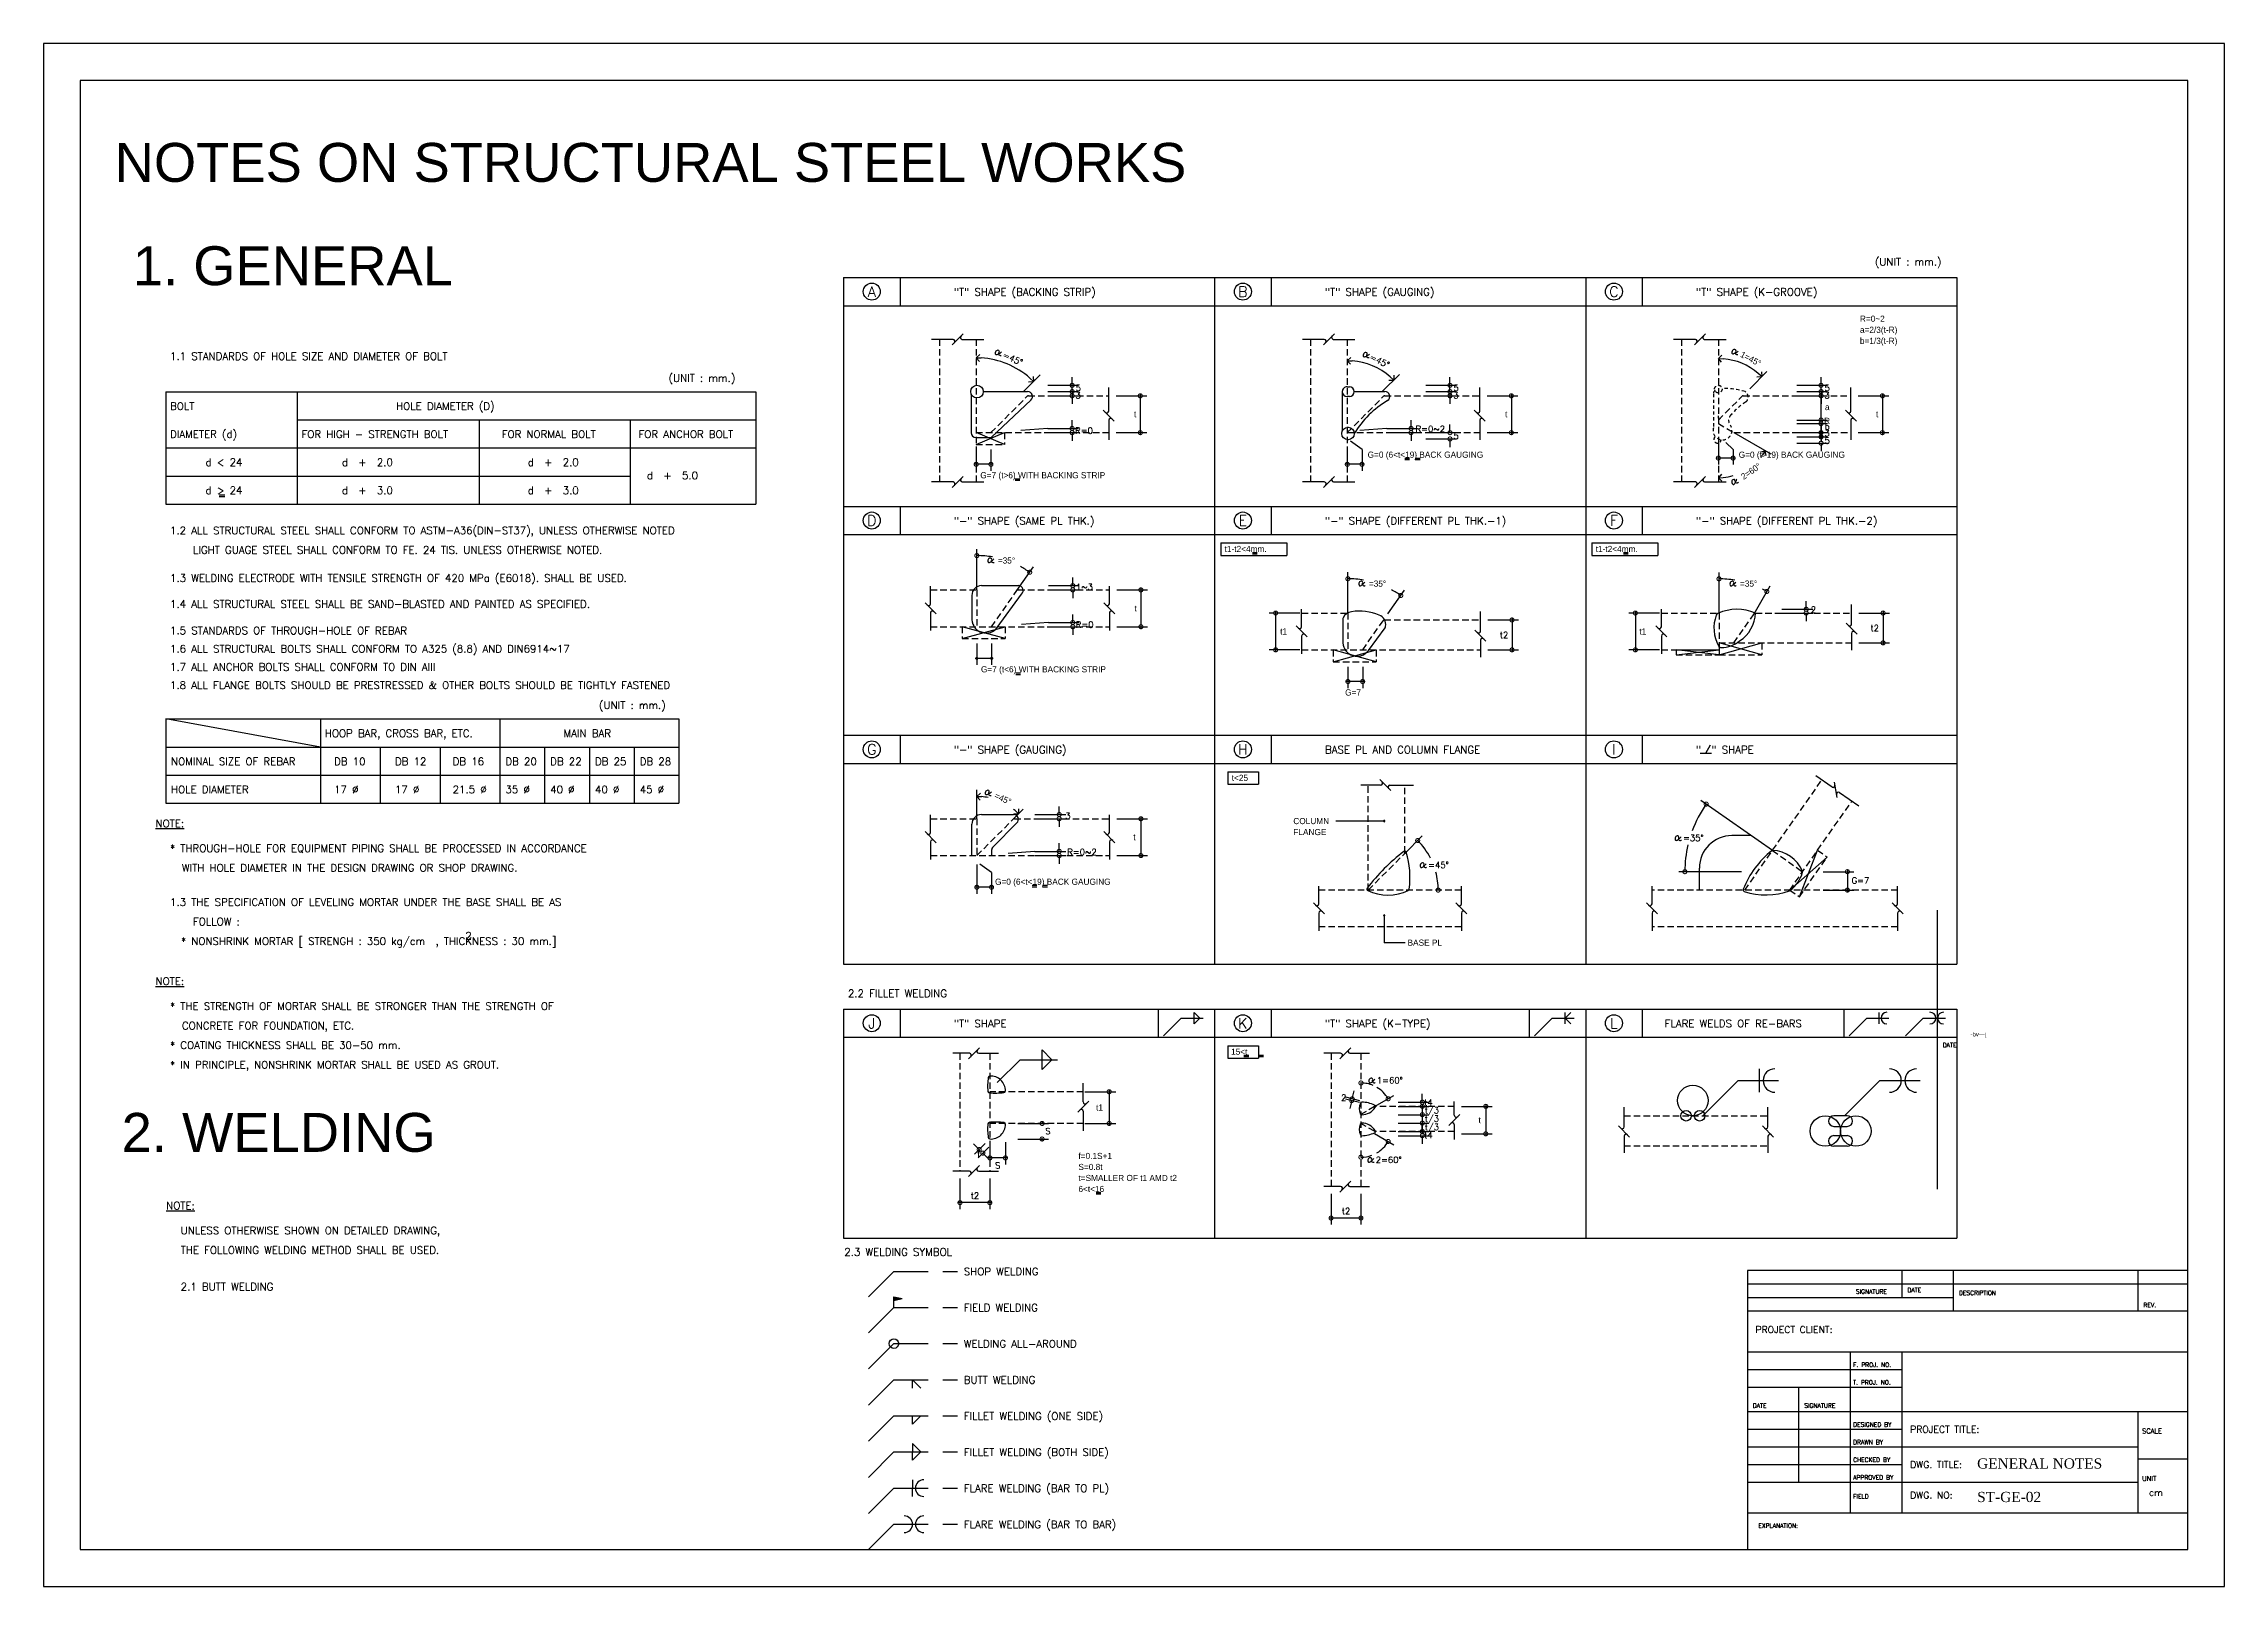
# Model space of a CAD drawing. Header units: inches. Extents: x 1387 to 2676, y -3554 to -2136.
# Drawn here: x 2591.9 to 2676, y -2195.9 to -2136.4 of the extents above; entities that cross this region are included whole.
import ezdxf
from ezdxf.enums import TextEntityAlignment as Align

# ---------------------------------------------------------------- set-up
doc = ezdxf.new("R2010")
doc.units = ezdxf.units.IN
doc.header["$MEASUREMENT"] = 0
doc.linetypes.add('HIDDEN', pattern=[0.375, 0.25, -0.125])
doc.linetypes.add('HIDDEN2', pattern=[0.1875, 0.125, -0.0625])
for name, color, linetype in [('02', 4, 'Continuous'), ('1', 1, 'Continuous'), ('3', 3, 'HIDDEN'), ('BAR', 4, 'Continuous'), ('DIM', 8, 'Continuous'), ('E10', 3, 'Continuous'), ('lateral brace', 5, 'Continuous'), ('Layer4', 118, 'Continuous'), ('TEXT', 3, 'Continuous')]:
    doc.layers.add(name, color=color, linetype=linetype)
doc.styles.add('ARIAL', font='arial.ttf')
doc.styles.add('E100', font='SIMPLEX.shx', dxfattribs={"width": 0.7})
doc.styles.add('E140', font='simplex', dxfattribs={"height": 0.32})
doc.styles.add('E8', font='nokyak.shx', dxfattribs={"height": 0.19})
doc.styles.add('ROMANS', font='ROMANS')
doc.styles.add('SADE', font='SADE.shx')
doc.styles.add('style1', font='times.ttf')

msp = doc.modelspace()

# ---------------------------------------------------------------- texts
at = {"color": 4, "style": 'E140'}
for s, p in [('A', (2623.85790828, -2145.97415651)), ('B', (2638.16840153, -2145.97415651)), ('C', (2652.47889478, -2145.97415651)), ('D', (2623.85790828, -2154.79547182)), ('E', (2638.16840153, -2154.79547182)), ('F', (2652.47889478, -2154.79547182)), ('G', (2623.85790828, -2163.61678713)), ('H', (2638.16840153, -2163.61678713)), ('I', (2652.47889478, -2163.61678713)), ('J', (2623.85790828, -2174.17320941)), ('K', (2638.16840153, -2174.17320941)), ('L', (2652.47889478, -2174.17320941))]:
    msp.add_text(s, height=0.4016, dxfattribs=at).set_placement(p, align=Align.MIDDLE_CENTER)
at = {"layer": '02', "style": 'ARIAL'}
msp.add_text('NOTES ON STRUCTURAL STEEL WORKS', height=1.5, dxfattribs=at).set_placement((2594.66033239, -2141.74227869))
for s, p in [('1. GENERAL', (2601.53335631, -2144.97498866)), ('2. WELDING', (2600.98334067, -2178.3800594))]:
    msp.add_text(s, height=1.5, dxfattribs=at).set_placement(p, align=Align.MIDDLE)
at = {"layer": '1', "style": 'SADE', "text_generation_flag": 2}
msp.add_text('j—vd\xad', height=0.167417309, dxfattribs=at).set_placement((2666.83253337, -2174.68299853))
at = {"layer": '1'}
for s, height, style, p in [('DATE', 0.167417309, 'ROMANS', (2665.15836028, -2175.10154181)), ('SIGNATURE', 0.167417309, 'ROMANS', (2661.80847168, -2184.59756826)), ('DATE', 0.167417309, 'ROMANS', (2663.79655223, -2184.54525035)), ('DESCRIPTION', 0.1674173092, 'ROMANS', (2665.78463278, -2184.64988617)), ('REV.', 0.167417309, 'ROMANS', (2672.89986842, -2185.12074735)), ('PROJECT CLIENT:', 0.2615895456, 'ROMANS', (2657.93694641, -2186.11204978)), ('F. PROJ. NO.', 0.1674173092, 'ROMANS', (2661.70383587, -2187.42273535)), ('T. PROJ. NO.', 0.1674173092, 'ROMANS', (2661.70383587, -2188.10286817)), ('DATE', 0.167417309, 'ROMANS', (2657.83231059, -2188.99227263)), ('SIGNATURE', 0.167417309, 'ROMANS', (2659.82039114, -2188.99227263)), ('DESIGNED BY', 0.1674173092, 'ROMANS', (2661.70383587, -2189.72472335)), ('PROJECT TITLE:', 0.2615895456, 'ROMANS', (2663.90118805, -2189.95636676)), ('SCALE', 0.188344473, 'ROMANS', (2672.84755051, -2189.9863129)), ('DRAWN BY', 0.167417309, 'ROMANS', (2661.70383587, -2190.40485617)), ('APPROVED BY', 0.1674173092, 'ROMANS', (2661.70383587, -2191.76512181)), ('CHECKED BY', 0.167417309, 'ROMANS', (2661.70383587, -2191.08498899)), ('DWG. TITLE:', 0.2615895456, 'ROMANS', (2663.90118805, -2191.3166324)), ('GENERAL NOTES', 0.3923843184, 'style1', (2666.48503904, -2191.33927972)), ('UNIT', 0.188344473, 'ROMANS', (2672.84755051, -2191.81743972)), ('FIELD', 0.167417309, 'ROMANS', (2661.70383587, -2192.49757254)), ('DWG. NO:', 0.261589546, 'ROMANS', (2663.90118805, -2192.49757254)), ('ST-GE-02', 0.392384318, 'style1', (2666.48503904, -2192.62945841)), ('cm', 0.261589546, 'ROMANS', (2673.10914005, -2192.39293672)), ('EXPLANATION:', 0.1674173092, 'ROMANS', (2658.0471388, -2193.62631161))]:
    msp.add_text(s, height=height, dxfattribs=dict(at, style=style)).set_placement(p)
at = {"layer": 'DIM', "color": 2, "char_height": 0.23845, "attachment_point": 5, "style": 'E8'}
for s, insert, rotation in [('\\A1;\\Fromans.shx;=45°', (2629.29783312, -2148.55611779), 335.4235702647), ('\\A1;\\Fromans.shx;=45°', (2643.44363483, -2148.64196002), 333.7656791597), ('\\A1;1=45°', (2657.75412808, -2148.56706025), 332.0584497276), ('\\A1;2=60%%D', (2657.76029744, -2152.89905565), 34.3650909296), ('\\A1;=45%%D', (2628.91374072, -2165.51827335), 335.3876718319)]:
    msp.add_mtext(s, dxfattribs=dict(at, insert=insert, rotation=rotation))
for s, insert in [('\\A1;\\Fromans.shx;5', (2631.82083199, -2149.68117837)), ('\\A1;\\Fromans.shx;5', (2646.39309479, -2149.68117837)), ('\\A1;\\Fromans.shx;5', (2660.70358804, -2149.68117837)), ('\\A1;\\Fromans.shx;3', (2631.81601384, -2149.97004798)), ('\\A1;\\Fromans.shx;3', (2646.38827665, -2149.97004798)), ('\\A1;\\Fromans.shx;3', (2660.6987699, -2149.97004798)), ('\\A1;a', (2660.70358804, -2150.42384183)), ('\\A1;\\Fromans.shx;R=0', (2632.04063711, -2151.33180989)), ('\\A1;t', (2634.01309237, -2150.69947816)), ('\\A1;\\Fromans.shx;R=0~2', (2645.39615789, -2151.26381898)), ('\\A1;t', (2648.32440695, -2150.69947816)), ('\\A1;R', (2660.69963486, -2150.9556733)), ('\\A1;\\Fromans.shx;b', (2660.70358804, -2151.17280336)), ('\\A1;t', (2662.62776466, -2150.69947816)), ('\\A1;\\Fromans.shx;5', (2646.39309479, -2151.53597408)), ('\\A1;\\Fromans.shx;3', (2660.6987699, -2151.42890835)), ('\\A1;\\Fromans.shx;5', (2660.70358804, -2151.71777795)), ('\\A1;=35%%D', (2629.05162422, -2156.33732822)), ('\\A1;=35%%D', (2643.36211747, -2157.22971271)), ('\\A1;=35%%D', (2657.67261072, -2157.22971271)), ('\\A1;\\Fromans.shx;1~3', (2632.05715713, -2157.35638001)), ('\\A1;\\Fromans.shx;R=0', (2632.06644679, -2158.81204687)), ('\\A1;t', (2634.02871648, -2158.17971515)), ('\\A1;\\Fromans.shx;2', (2660.16832501, -2158.23173869)), ('\\A1;\\Fromans.shx;t2', (2662.53591106, -2158.9384179)), ('\\A1;t1', (2639.73994471, -2159.07209964)), ('\\A1;\\Fromans.shx;t2', (2648.23963696, -2159.20578138)), ('\\A1;t1', (2653.59222021, -2159.07209964)), ('\\A1;\\Fromans.shx;3', (2631.42039169, -2166.17769532)), ('\\A1;t', (2633.98706993, -2167.00103046)), ('\\A1;\\Fromans.shx;=35°', (2655.53935588, -2167.02986222)), ('\\A1;\\Fromans.shx;R=0~2', (2631.96316152, -2167.57618014)), ('\\A1;\\Fromans.shx;=45°', (2645.71257169, -2168.07527838)), ('\\A1;\\Fromans.shx;G=7', (2661.98587536, -2168.67061612)), ('\\A1;\\Fromans.shx;1=60°', (2643.83586586, -2176.37508624)), ('\\A1;t1', (2632.64082432, -2177.42460069)), ('\\A1;\\Fromans.shx;2', (2642.05649329, -2177.04285718)), ('\\A1;\\Fromans.shx;t4', (2645.32065175, -2177.23127102)), ('\\A1;\\Fromans.shx;t/3', (2645.45741898, -2177.56932213)), ('\\A1;\\Fromans.shx;t/3', (2645.45741898, -2177.89240843)), ('\\A1;\\Fromans.shx;t/3', (2645.45741898, -2178.21549472)), ('\\A1;t', (2647.29935464, -2177.90681596)), ('\\A1;\\Fromans.shx;S', (2630.65076904, -2178.33305935)), ('\\A1;\\Fromans.shx;t4', (2645.32065175, -2178.49029837)), ('\\A1;\\Fromans.shx;f', (2627.97778054, -2179.20300199)), ('\\A1;\\Fromans.shx;S', (2628.71608144, -2179.6553744)), ('\\A1;\\Fromans.shx;2=60°', (2643.79318353, -2179.43738196)), ('\\A1;\\Fromans.shx;t2', (2627.83517477, -2180.81905734)), ('\\A1;\\Fromans.shx;t2', (2642.14566802, -2181.41320944))]:
    msp.add_mtext(s, dxfattribs=dict(at, insert=insert))
at = {"layer": 'E10', "color": 3, "style": 'E100'}
for s, p in [('(UNIT : mm.)', (2662.5390924, -2144.96869186)), ('"T" SHAPE (BACKING STRIP)', (2627.02374288, -2146.13138675)), ('"T" SHAPE (GAUGING)', (2641.33423613, -2146.13138675)), ('"T" SHAPE (K-GROOVE)', (2655.64472938, -2146.13138675)), ('1.1 STANDARDS OF HOLE SIZE AND DIAMETER OF BOLT', (2596.7960748, -2148.6094637)), ('(UNIT : mm.)', (2616.02084002, -2149.44753494)), ('BOLT', (2596.7960748, -2150.53066701)), ('HOLE DIAMETER (D)', (2605.51381456, -2150.53066701)), ('DIAMETER (d)', (2596.7960748, -2151.61286765)), ('FOR HIGH - STRENGTH BOLT', (2601.86846758, -2151.61286765)), ('FOR NORMAL BOLT', (2609.58839054, -2151.61286765)), ('FOR ANCHOR BOLT', (2614.86469367, -2151.61286765)), ('d < 24', (2598.16326757, -2152.69553401)), ('d  +  2.0', (2603.42221246, -2152.69553401)), ('d  +  2.0', (2610.58995189, -2152.69553401)), ('d  +  5.0', (2615.18957055, -2153.20380228)), ('d > 24', (2598.16326757, -2153.77820037)), ('d  +  3.0', (2603.42221246, -2153.77820037)), ('d  +  3.0', (2610.58995189, -2153.77820037)), ('"-" SHAPE (SAME PL THK.)', (2627.02374288, -2154.95270206)), ('"-" SHAPE (DIFFERENT PL THK.-1)', (2641.33423613, -2154.95270206)), ('"-" SHAPE (DIFFERENT PL THK.-2)', (2655.64472938, -2154.95270206)), ('1.2 ALL STRUCTURAL STEEL SHALL CONFORM TO ASTM-A36(DIN-ST37), UNLESS OTHERWISE NOTED', (2596.7960748, -2155.32309482)), ('LIGHT GUAGE STEEL SHALL CONFORM TO FE. 24 TIS. UNLESS OTHERWISE NOTED.', (2597.6787822, -2156.07609482)), ('1.3 WELDING ELECTRODE WITH TENSILE STRENGTH OF 420 MPa (E6018). SHALL BE USED.', (2596.7960748, -2157.15732289)), ('1.4 ALL STRUCTURAL STEEL SHALL BE SAND-BLASTED AND PAINTED AS SPECIFIED.', (2596.7960748, -2158.15852563)), ('1.5 STANDARDS OF THROUGH-HOLE OF REBAR', (2596.7960748, -2159.1832768)), ('1.6 ALL STRUCTURAL BOLTS SHALL CONFORM TO A325 (8.8) AND DIN6914~17', (2596.7960748, -2159.88418616)), ('1.7 ALL ANCHOR BOLTS SHALL CONFORM TO DIN AIII', (2596.7960748, -2160.58578686)), ('1.8 ALL FLANGE BOLTS SHOULD BE PRESTRESSED & OTHER BOLTS SHOULD BE TIGHTLY FASTENED', (2596.7960748, -2161.28738756)), ('(UNIT : mm.)', (2613.33859974, -2162.06001975)), ('HOOP BAR, CROSS BAR, ETC.', (2602.76578261, -2163.14315182)), ('MAIN BAR', (2611.96892789, -2163.14315182)), ('"-" SHAPE (GAUGING)', (2627.02374288, -2163.77401737)), ('BASE PL AND COLUMN FLANGE', (2641.33423613, -2163.77401737)), ('"  " SHAPE', (2655.64472938, -2163.77401737)), ('NOMINAL SIZE OF REBAR', (2596.83411209, -2164.22535247)), ('DB 10', (2603.12273282, -2164.22535247)), ('DB 12', (2605.4687211, -2164.22535247)), ('DB 16', (2607.69311868, -2164.22535247)), ('DB 20', (2609.72913859, -2164.22535247)), ('DB 22', (2611.45586396, -2164.22535247)), ('DB 25', (2613.18258962, -2164.22535247)), ('DB 28', (2614.90931528, -2164.22535247)), ('HOLE DIAMETER', (2596.83411209, -2165.30801882)), ('17 %%C', (2603.12273282, -2165.30801882)), ('17 %%C', (2605.4687211, -2165.30801882)), ('21.5 %%C', (2607.69311868, -2165.30801882)), ('35 %%C', (2609.72913859, -2165.30801882)), ('40 %%C', (2611.45586396, -2165.30801882)), ('40 %%C', (2613.18258962, -2165.30801882)), ('45 %%C', (2614.90931528, -2165.30801882)), ('%%UNOTE:', (2596.23667689, -2166.61553223)), ('* THROUGH-HOLE FOR EQUIPMENT PIPING SHALL BE PROCESSED IN ACCORDANCE', (2596.7960748, -2167.57507388)), ('WITH HOLE DIAMETER IN THE DESIGN DRAWING OR SHOP DRAWING.', (2597.25408105, -2168.32807388)), ('1.3 THE SPECIFICATION OF LEVELING MORTAR UNDER THE BASE SHALL BE AS', (2596.7960748, -2169.64917127)), ('FOLLOW :', (2597.6787822, -2170.40217127)), ('* NONSHRINK MORTAR [ STRENGH : 350 kg/cm  , THICKNESS : 30 mm.]', (2597.22077595, -2171.15517127)), ('%%UNOTE:', (2596.23667689, -2172.69921896)), ('2.2 FILLET WELDING', (2622.93645841, -2173.16774476)), ('* THE STRENGTH OF MORTAR SHALL BE STRONGER THAN THE STRENGTH OF', (2596.7960748, -2173.65876061)), ('CONCRETE FOR FOUNDATION, ETC.', (2597.25408105, -2174.41176061)), ('"T" SHAPE', (2627.02374288, -2174.33043965)), ('"T" SHAPE (K-TYPE)', (2641.33423613, -2174.33043965)), ('FLARE WELDS OF RE-BARS', (2654.4335662, -2174.33043965)), ('* COATING THICKNESS SHALL BE 30-50 mm.', (2596.7960748, -2175.16476061)), ('* IN PRINCIPLE, NONSHRINK MORTAR SHALL BE USED AS GROUT.', (2596.7960748, -2175.91776061)), ('%%UNOTE:', (2596.64705678, -2181.34800071)), ('UNLESS OTHERWISE SHOWN ON DETAILED DRAWING,', (2597.20645469, -2182.30754236)), ('THE FOLLOWING WELDING METHOD SHALL BE USED.', (2597.20645469, -2183.06054236)), ('2.3 WELDING SYMBOL', (2622.79809657, -2183.13544621)), ('SHOP WELDING', (2627.40580691, -2183.88844621)), ('2.1 BUTT WELDING', (2597.20645469, -2184.47331198)), ('FIELD WELDING', (2627.40580691, -2185.28110161)), ('WELDING ALL-AROUND', (2627.40580691, -2186.67375701)), ('BUTT WELDING', (2627.40580691, -2188.06641241)), ('FILLET WELDING (ONE SIDE)', (2627.40580691, -2189.45906781)), ('FILLET WELDING (BOTH SIDE)', (2627.40580691, -2190.85172321)), ('FLARE WELDING (BAR TO PL)', (2627.40580691, -2192.24437861)), ('FLARE WELDING (BAR TO BAR)', (2627.40580691, -2193.63703401))]:
    msp.add_text(s, height=0.28865, dxfattribs=at).set_placement(p)
at = {"layer": 'E10', "color": 2, "style": 'E100'}
msp.add_text('2', height=0.28865, dxfattribs=at).set_placement((2608.17881413, -2170.95165073))
at = {"layer": 'TEXT', "style": 'E8'}
for s, p in [('R=0~2', (2661.96479151, -2147.13725891)), ('a=2/3(t-R)', (2661.96479151, -2147.5640364)), ('b=1/3(t-R)', (2661.96479151, -2147.99081389)), ('G=7 (t>6) WITH BACKING STRIP', (2628.04249947, -2153.16942102)), ('G=0 (6<t<19) BACK GAUGING', (2642.97992308, -2152.3771378)), ('G=0 (t>19) BACK GAUGING', (2657.29041633, -2152.3771378)), ('t1-t2<4mm.', (2637.46483612, -2156.01205862)), ('t1-t2<4mm.', (2651.77532937, -2156.01205862)), ('G=7 (t<6) WITH BACKING STRIP', (2628.06830915, -2160.64965801)), ('G=7', (2642.11123706, -2161.5420425)), ('t<25', (2637.73988468, -2164.83337393)), ('COLUMN', (2640.1135585, -2166.49868463)), ('FLANGE', (2640.1135585, -2166.92263344)), ('G=0 (6<t<19) BACK GAUGING', (2628.6110996, -2168.83819612)), ('BASE PL', (2644.5184256, -2171.1860361)), ('15<t', (2637.71386078, -2175.38979621)), ('f=0.1S+1', (2631.82677952, -2179.40900154)), ('S=0.8t', (2631.82677952, -2179.83295036)), ('t=SMALLER OF t1 AMD t2', (2631.82677952, -2180.25689917)), ('6<t<16', (2631.82677952, -2180.68084798))]:
    msp.add_text(s, height=0.23845, dxfattribs=at).set_placement(p)

# ---------------------------------------------------------------- blocks, each defined once
blk = doc.blocks.new('ARE')
at = {"color": 2}
for p, q in [((-0.71, 0.71), (0, 0)), ((-0.71, -0.71), (0, 0)), ((0, 0), (-1, 0))]:
    blk.add_line(p, q, dxfattribs=at)
blk = doc.blocks.new('_DOTSMALL')
at = {"color": 0, "linetype": 'ByBlock', "const_width": 0.5}
blk.add_lwpolyline([(-0.0625, 0, 1), (0.0625, 0, 1)], format="xyb", close=True, dxfattribs=at)

# ---------------------------------------------------------------- hatches: boundary and pattern name
at = {"layer": 'DIM'}
msp.add_hatch(color=256, dxfattribs=at).paths.add_polyline_path([(2624.7108235, -2184.71469352), (2624.7108235, -2184.85651357), (2625.03224991, -2184.78560354)])

# ---------------------------------------------------------------- linework, layer by layer
at = {"color": 2}
for p, q in [((2622.7680333, -2145.43282333), (2622.7680333, -2171.89676926)), ((2622.7680333, -2145.43282333), (2665.69951305, -2145.43282333)), ((2624.94778326, -2145.43282333), (2624.94778326, -2146.51548969)), ((2637.07852655, -2145.43282333), (2637.07852655, -2171.89676926)), ((2639.25827651, -2145.43282333), (2639.25827651, -2146.51548969)), ((2651.3890198, -2145.43282333), (2651.3890198, -2171.89676926)), ((2653.56876976, -2145.43282333), (2653.56876976, -2146.51548969)), ((2665.69951305, -2145.43282333), (2665.69951305, -2171.89676926)), ((2622.7680333, -2146.51548969), (2665.69951305, -2146.51548969)), ((2596.62764969, -2149.83210359), (2596.62764969, -2154.16276903)), ((2596.62764969, -2149.83210359), (2619.38410698, -2149.83210359)), ((2601.70004247, -2149.83210359), (2601.70004247, -2151.99743631)), ((2619.38410698, -2149.83210359), (2619.38410698, -2154.16276903)), ((2601.70004247, -2150.91476995), (2619.38410698, -2150.91476995)), ((2608.71820492, -2150.91476995), (2608.71820492, -2151.99743631)), ((2614.53371868, -2150.91476995), (2614.53371868, -2151.99743631)), ((2596.62764969, -2151.99743631), (2619.38410698, -2151.99743631)), ((2596.62764969, -2154.16276903), (2619.38410698, -2154.16276903)), ((2622.7680333, -2154.25413864), (2665.69951305, -2154.25413864)), ((2624.94778326, -2154.25413864), (2624.94778326, -2155.336805)), ((2639.25827651, -2154.25413864), (2639.25827651, -2155.336805)), ((2653.56876976, -2154.25413864), (2653.56876976, -2155.336805)), ((2622.7680333, -2155.336805), (2665.69951305, -2155.336805)), ((2596.62764969, -2162.4445884), (2596.62764969, -2165.69258748)), ((2596.62764969, -2162.4445884), (2616.42063399, -2162.4445884)), ((2602.5973575, -2162.4445884), (2602.5973575, -2163.52725476)), ((2609.51373135, -2162.4445884), (2609.51373135, -2163.52725476)), ((2616.42063399, -2162.4445884), (2616.42063399, -2165.69258748)), ((2596.62764969, -2163.52725476), (2616.42063399, -2163.52725476)), ((2622.7680333, -2163.07545395), (2665.69951305, -2163.07545395)), ((2622.7680333, -2163.07545395), (2665.69951305, -2163.07545395)), ((2624.94778326, -2163.07545395), (2624.94778326, -2164.15812031)), ((2624.94778326, -2163.07545395), (2624.94778326, -2164.15812031)), ((2639.25827651, -2163.07545395), (2639.25827651, -2164.15812031)), ((2639.25827651, -2163.07545395), (2639.25827651, -2164.15812031)), ((2653.56876976, -2163.07545395), (2653.56876976, -2164.15812031)), ((2653.56876976, -2163.07545395), (2653.56876976, -2164.15812031)), ((2622.7680333, -2164.15812031), (2665.69951305, -2164.15812031)), ((2596.62764969, -2165.69258748), (2616.42063399, -2165.69258748)), ((2622.7680333, -2171.89676926), (2665.69951305, -2171.89676926)), ((2622.7680333, -2173.63187623), (2622.7680333, -2182.45319155)), ((2622.7680333, -2173.63187623), (2665.69951305, -2173.63187623)), ((2624.94778326, -2173.63187623), (2624.94778326, -2174.71454259)), ((2634.89877659, -2173.63187623), (2634.89877659, -2174.71454259)), ((2637.07852655, -2173.63187623), (2637.07852655, -2182.45319155)), ((2637.07852655, -2173.63187623), (2637.07852655, -2182.45319155)), ((2639.25827651, -2173.63187623), (2639.25827651, -2174.71454259)), ((2649.20926985, -2173.63187623), (2649.20926985, -2174.71454259)), ((2651.3890198, -2173.63187623), (2651.3890198, -2182.45319155)), ((2653.56876976, -2173.63187623), (2653.56876976, -2174.71454259)), ((2661.34001314, -2173.63187623), (2661.34001314, -2174.71454259)), ((2665.69951305, -2173.63187623), (2665.69951305, -2182.45319155)), ((2622.7680333, -2174.71454259), (2665.69951305, -2174.71454259)), ((2622.7680333, -2182.45319155), (2665.69951305, -2182.45319155))]:
    msp.add_line(p, q, dxfattribs=at)
at = {"color": 1}
for p, q in [((2601.70004247, -2151.99743631), (2601.70004247, -2154.16276903)), ((2608.71820492, -2151.99743631), (2608.71820492, -2154.16276903)), ((2614.53371868, -2151.99743631), (2614.53371868, -2154.16276903)), ((2596.62764969, -2153.08010267), (2614.53371868, -2153.08010267)), ((2602.5973575, -2163.52725476), (2596.62764969, -2162.4445884)), ((2602.5973575, -2163.52725476), (2602.5973575, -2165.69258748)), ((2604.90281545, -2163.52725476), (2604.90281545, -2165.69258748)), ((2607.2082734, -2163.52725476), (2607.2082734, -2165.69258748)), ((2609.51373135, -2163.52725476), (2609.51373135, -2165.69258748)), ((2611.24045701, -2163.52725476), (2611.24045701, -2165.69258748)), ((2612.96718267, -2163.52725476), (2612.96718267, -2165.69258748)), ((2614.69390833, -2163.52725476), (2614.69390833, -2165.69258748)), ((2596.62764969, -2164.60992112), (2616.42063399, -2164.60992112))]:
    msp.add_line(p, q, dxfattribs=at)
at = {"color": 3}
for p, q in [((2637.31603918, -2155.66096783), (2639.85916692, -2155.66096783)), ((2637.31603918, -2155.66096783), (2637.31603918, -2156.14142363)), ((2637.31603918, -2156.14142363), (2639.85916692, -2156.14142363)), ((2639.85916692, -2155.66096783), (2639.85916692, -2156.14142363)), ((2651.62653243, -2155.66096783), (2651.62653243, -2156.14142363)), ((2651.62653243, -2155.66096783), (2654.16966017, -2155.66096783)), ((2651.62653243, -2156.14142363), (2654.16966017, -2156.14142363)), ((2654.16966017, -2155.66096783), (2654.16966017, -2156.14142363)), ((2655.80725977, -2163.76039901), (2656.2405646, -2163.76039901)), ((2656.02391219, -2163.76039901), (2656.19767397, -2163.4414922)), ((2637.59108774, -2164.48228314), (2638.77730809, -2164.48228314)), ((2637.59108774, -2164.48228314), (2637.59108774, -2164.96273895)), ((2638.77730809, -2164.48228314), (2638.77730809, -2164.96273895)), ((2637.59108774, -2164.96273895), (2638.77730809, -2164.96273895)), ((2637.59108774, -2175.03870543), (2637.59108774, -2175.51916123)), ((2637.59108774, -2175.03870543), (2638.77730809, -2175.03870543)), ((2637.59108774, -2175.51916123), (2638.77730809, -2175.51916123)), ((2638.77730809, -2175.03870543), (2638.77730809, -2175.51916123))]:
    msp.add_line(p, q, dxfattribs=at)
at = {"color": 1}
for centre in [(2623.85790828, -2145.97415651), (2638.16840153, -2145.97415651), (2652.47889478, -2145.97415651), (2623.85790828, -2154.79547182), (2638.16840153, -2154.79547182), (2652.47889478, -2154.79547182), (2623.85790828, -2163.61678713), (2638.16840153, -2163.61678713), (2652.47889478, -2163.61678713), (2623.85790828, -2174.17320941), (2638.16840153, -2174.17320941), (2652.47889478, -2174.17320941)]:
    msp.add_circle(centre, 0.32788919, dxfattribs=at)
at = {"layer": '1'}
for p, q in [((2627.69123835, -2149.92063162), (2627.69123835, -2151.41325643)), ((2628.15453463, -2149.82626155), (2629.86629225, -2149.82626155)), ((2628.48038246, -2151.58312738), (2629.99558563, -2150.15133729)), ((2642.0017316, -2149.82626155), (2642.0017316, -2151.34992592)), ((2642.18902355, -2149.63801155), (2642.27581983, -2149.63801155)), ((2642.27677788, -2150.01451155), (2642.1899816, -2150.01451155)), ((2642.46502788, -2149.82626155), (2643.64811417, -2149.82626155)), ((2627.87948835, -2151.60150643), (2628.4360115, -2151.60150643)), ((2627.71704802, -2157.68299853), (2627.71704802, -2158.6218666)), ((2628.09354802, -2157.30649853), (2629.50782162, -2157.30649853)), ((2628.69683698, -2158.91530763), (2629.637115, -2157.63157428)), ((2642.02754128, -2158.5938026), (2642.02754128, -2159.51425109)), ((2643.00733023, -2159.80769212), (2643.65206548, -2158.92745445)), ((2628.09354802, -2166.12781385), (2629.32369022, -2166.12781385)), ((2627.71704802, -2167.71098244), (2627.71704802, -2166.50431385)), ((2629.45680308, -2166.4491767), (2628.53319384, -2167.37278593)), ((2628.47805669, -2167.50589879), (2628.47805669, -2167.71098244)), ((2664.94908864, -2169.81743299), (2664.94908864, -2180.5725505)), ((2664.94908864, -2169.81743299), (2664.94908864, -2179.15996695)), ((2661.47604957, -2177.73988525), (2660.9601523, -2177.73988525)), ((2660.9601523, -2178.14897417), (2661.47604957, -2178.14897417)), ((2660.9601523, -2178.50670545), (2661.47604957, -2178.50670545)), ((2661.47604957, -2178.91579436), (2660.9601523, -2178.91579436)), ((2657.62303896, -2183.70816381), (2657.62303896, -2194.46328132)), ((2657.62303896, -2183.70816381), (2657.62303896, -2193.05069777)), ((2674.60398765, -2183.70816381), (2657.62303896, -2183.70816381)), ((2663.58728059, -2184.75452199), (2663.58728059, -2183.70816381)), ((2665.57536114, -2185.27770108), (2665.57536114, -2183.70816381)), ((2672.69059678, -2185.27770108), (2672.69059678, -2183.70816381)), ((2674.60398765, -2184.2313429), (2657.62303896, -2184.2313429)), ((2665.57536114, -2184.75452199), (2657.62303896, -2184.75452199)), ((2674.60398765, -2185.27770108), (2657.62303896, -2185.27770108)), ((2674.60398765, -2186.84723835), (2657.62303896, -2186.84723835)), ((2661.59920005, -2193.05069777), (2661.59920005, -2186.84723835)), ((2663.58728059, -2193.05069777), (2663.58728059, -2186.84723835)), ((2663.58728059, -2187.52737117), (2657.62303896, -2187.52737117)), ((2663.58728059, -2188.20750399), (2657.62303896, -2188.20750399)), ((2659.6111195, -2191.86975763), (2659.6111195, -2188.20750399)), ((2663.58728059, -2189.14922635), (2657.62303896, -2189.14922635)), ((2663.58728059, -2189.82935917), (2657.62303896, -2189.82935917)), ((2674.60398765, -2189.14922635), (2663.58728059, -2189.14922635)), ((2672.69059678, -2193.05069777), (2672.69059678, -2189.14922635)), ((2672.69059678, -2190.50949199), (2657.62303896, -2190.50949199)), ((2663.58728059, -2191.18962481), (2657.62303896, -2191.18962481)), ((2674.60398765, -2190.98035317), (2672.69059678, -2190.98035317)), ((2663.58728059, -2191.86975763), (2657.62303896, -2191.86975763)), ((2672.69059678, -2191.86975763), (2663.58728059, -2191.86975763)), ((2657.62303896, -2193.05069777), (2674.60398765, -2193.05069777))]:
    msp.add_line(p, q, dxfattribs=at)
msp.add_lwpolyline([(2593.33563748, -2194.46328132), (2674.60398765, -2194.46328132), (2674.60398765, -2137.83028468), (2593.33563748, -2137.83028468)], close=True, dxfattribs=at)
for centre in [(2627.91327524, -2149.82626155), (2642.22376849, -2151.44429599)]:
    msp.add_circle(centre, 0.24125939, dxfattribs=at)
for centre, radius, start, end in [((2629.86629225, -2150.01451155), 0.18825, 313.3787061419, 90), ((2642.18835026, -2149.82463607), 0.18662574, 89.7932919185, 180.499042681), ((2642.1899816, -2149.82626155), 0.18825, 180, 270), ((2642.27513821, -2149.82790712), 0.1898968, 0.4965094327, 89.7943411915), ((2642.27677788, -2149.82626155), 0.18825, 270, 0), ((2645.64087039, -2153.36842624), 3.71325368, 120.5725502285, 148.7898154184), ((2643.64811417, -2150.01451155), 0.18825, 303.5677794082, 90), ((2627.87948835, -2151.41325643), 0.18825, 180, 270), ((2628.4360115, -2151.53875643), 0.06275, 270, 315.0000000001), ((2628.09354802, -2157.68299853), 0.3765, 90, 180), ((2629.50782162, -2157.49474853), 0.18825, 313.3787061419, 90), ((2628.25979969, -2158.59209889), 0.54356737, 183.1392939446, 323.5154079205), ((2642.15304128, -2158.5938026), 0.1255, 158.3955495443, 179.9999999999), ((2642.4149465, -2158.72437382), 0.41782826, 97.852299397, 154.9700279062), ((2642.65530721, -2160.26956757), 1.98155561, 67.1857707921, 98.6330976869), ((2643.29295307, -2158.80769079), 0.38736797, 349.9705821219, 70.2824733939), ((2657.76679307, -2158.9442031), 1.43248878, 159.7367635529, 208.5499000309), ((2656.54069206, -2158.49154872), 0.1255, 114.2591924928, 159.7367635529), ((2657.23102048, -2160.02336465), 1.80568254, 66.9251959668, 114.2591924928), ((2656.59097047, -2158.30546825), 1.34894713, 302.9457195507, 357.5918646175), ((2642.57029294, -2159.48448338), 0.54356737, 183.1392939446, 323.5154079205), ((2643.5508193, -2158.85329609), 0.1255, 323.7788694897, 349.9705821235), ((2656.61873255, -2159.56884435), 0.1255, 208.5499000309, 271.5919999997), ((2656.58946642, -2158.51583321), 1.17891776, 271.5919999999, 308.5762770534), ((2628.09354802, -2166.50431385), 0.3765, 90, 180), ((2629.32369022, -2166.31606385), 0.18825, 314.9999999999, 90), ((2628.66630669, -2167.50589879), 0.18825, 135.0000000001, 180), ((2649.36054076, -2173.96571962), 8.12451513, 127.8776742103, 141.9921213368), ((2644.41079691, -2167.60237987), 0.06275, 16.8538945672, 127.8776742103), ((2641.28275353, -2168.55000332), 3.33118167, 352.1146473174, 16.8538945674), ((2660.74479826, -2170.27867066), 3.51508839, 128.3810081926, 158.8033951626), ((2658.59967215, -2167.57361891), 0.06275, 87.1565594477, 126.5282530251), ((2658.53745804, -2168.82621374), 1.3168889, 22.8392274538, 87.1565594477), ((2658.42954959, -2167.96100532), 1.38191207, 307.5394571668, 343.3297670622), ((2659.69326947, -2168.33942393), 0.06275, 343.3297670622, 22.8392274538), ((2643.0084657, -2169.00152789), 0.06275, 141.9921213368, 244.6702694935), ((2643.76109068, -2167.41147344), 1.82193092, 244.6702694935, 295.5665292181), ((2644.52028077, -2168.99840379), 0.06275, 295.5665292181, 352.1146473175), ((2657.52509405, -2169.03268378), 0.06275, 156.5599707343, 251.3480141409), ((2658.34299095, -2166.61158487), 2.61826859, 251.3343127892, 290.3546146356), ((2630.21890532, -2176.58609903), 1.89572989, 170.2940763305, 186.4505493417), ((2628.41216262, -2176.27707459), 0.06275, 94.6602644351, 170.2940763304), ((2628.45241711, -2176.7708929), 0.5582063, 358.5879943621, 94.6602644351), ((2628.39752968, -2176.79202634), 0.06275, 186.4505493416, 265.2643442005), ((2628.62757094, -2174.01514256), 2.84914597, 265.2643442005, 276.6271369574), ((2628.94772296, -2176.78310176), 0.06275, 277.9336562802, 358.5879943621), ((2643.15817789, -2177.46425774), 0.50293115, 154.8334712762, 203.1894935338), ((2642.75978065, -2177.27707043), 0.06275, 88.5557610757, 154.8334712764), ((2642.73084221, -2178.42487164), 1.21091595, 64.8326045928, 88.5557610756), ((2643.21911623, -2177.385702), 0.06275, 326.4996041801, 64.8326045927), ((2630.21890532, -2178.26310234), 1.89572989, 173.5494506583, 189.7059236695), ((2628.39752968, -2178.05717503), 0.06275, 94.7356557995, 173.5494506584), ((2628.62757094, -2180.83405881), 2.84914597, 83.3728630426, 94.7356557995), ((2628.45241711, -2178.07830847), 0.5582063, 265.3397355649, 1.4120056379), ((2628.94772296, -2178.06609961), 0.06275, 1.4120056379, 82.0663437198), ((2643.15817789, -2178.25950726), 0.50293115, 156.8105064662, 205.1665287238), ((2642.75356004, -2177.63758935), 0.06275, 203.1894935339, 270.3312569183), ((2642.75356004, -2178.08617565), 0.06275, 89.6687430817, 156.8105064664), ((2642.7503097, -2177.07540107), 0.62494768, 270.3312569182, 326.4996041802), ((2642.7503097, -2178.64836393), 0.62494768, 33.5003958198, 89.6687430818), ((2660.9601523, -2177.94442971), 0.20454446, 90, 270), ((2661.47604957, -2177.94442971), 0.20454446, 270, 90), ((2628.41216262, -2178.57212678), 0.06275, 189.7059236696, 265.3397355649), ((2642.75978065, -2178.44669457), 0.06275, 205.1665287239, 271.4442389243), ((2642.73084221, -2177.29889337), 1.21091595, 271.4442389244, 295.1673954072), ((2643.21911623, -2178.338063), 0.06275, 295.1673954072, 33.5003958196), ((2660.9601523, -2178.71124991), 0.20454446, 90, 270), ((2661.47604957, -2178.71124991), 0.20454446, 270, 90)]:
    msp.add_arc(centre, radius, start, end, dxfattribs=at)
at = {"layer": '3'}
for p, q in [((2626.46355574, -2147.81400173), (2626.46355574, -2153.30913096)), ((2627.8834597, -2147.81400173), (2627.8834597, -2153.30913096)), ((2640.77404899, -2147.81400173), (2640.77404899, -2153.30913096)), ((2642.19395295, -2147.81400173), (2642.19395295, -2153.30913096)), ((2655.08454224, -2147.81400173), (2655.08454224, -2153.30913096)), ((2656.5044462, -2147.81400173), (2656.5044462, -2153.30913096)), ((2628.45224702, -2151.40943014), (2629.85377193, -2150.00790523)), ((2629.89814288, -2149.98952618), (2632.99527015, -2149.98952618)), ((2642.19395295, -2151.40943014), (2643.59547786, -2150.00790523)), ((2643.63984881, -2149.98952618), (2647.3057634, -2149.98952618)), ((2656.5044462, -2150.92316532), (2657.41970629, -2150.00790523)), ((2657.46407724, -2149.98952618), (2661.61625665, -2149.98952618)), ((2656.5044462, -2150.85279157), (2656.5044462, -2150.76336343)), ((2656.5044462, -2151.06253182), (2657.10529172, -2151.40943014)), ((2627.8834597, -2151.40943014), (2632.99527015, -2151.40943014)), ((2627.8834597, -2151.86559186), (2628.97038064, -2151.86559186)), ((2628.97038064, -2151.40943014), (2628.97038064, -2151.86559186)), ((2642.19395295, -2151.40943014), (2647.3057634, -2151.40943014)), ((2657.10529172, -2151.40943014), (2661.61625665, -2151.40943014)), ((2626.12459927, -2157.46976317), (2627.90926937, -2157.46976317)), ((2627.90926937, -2157.46976317), (2627.90926937, -2158.88966713)), ((2628.47805669, -2158.88966713), (2629.45354794, -2157.49652125)), ((2629.50494973, -2157.46976317), (2633.02107983, -2157.46976317)), ((2640.43509252, -2158.36214766), (2642.21976262, -2158.36214766)), ((2642.21976262, -2158.36214766), (2642.21976262, -2159.78205162)), ((2642.78854994, -2159.78205162), (2643.57683126, -2158.65626922)), ((2643.62823306, -2158.62951114), (2647.33157308, -2158.62951114)), ((2654.30808665, -2158.36214766), (2656.53025588, -2158.36214766)), ((2656.53025588, -2158.36214766), (2656.53025588, -2159.78205162)), ((2657.0990432, -2159.51468814), (2657.88732452, -2158.38890574)), ((2657.93872631, -2158.36214766), (2661.64206633, -2158.36214766)), ((2626.12459927, -2158.88966713), (2633.02107983, -2158.88966713)), ((2627.34048205, -2158.88966713), (2627.34048205, -2159.34582884)), ((2627.34048205, -2159.34582884), (2628.99619031, -2159.34582884)), ((2628.99619031, -2158.88966713), (2628.99619031, -2159.34582884)), ((2656.53025588, -2159.51468814), (2656.53025588, -2159.97084985)), ((2656.53025588, -2159.51468814), (2661.64206633, -2159.51468814)), ((2656.53025588, -2159.51468814), (2658.18596414, -2159.51468814)), ((2658.18596414, -2159.51468814), (2658.18596414, -2159.97084985)), ((2640.43509252, -2159.78205162), (2647.33157308, -2159.78205162)), ((2641.6509753, -2159.78205162), (2641.6509753, -2160.23821333)), ((2641.6509753, -2160.23821333), (2643.30668357, -2160.23821333)), ((2643.30668357, -2159.78205162), (2643.30668357, -2160.23821333)), ((2654.30808665, -2159.78205162), (2656.53025588, -2159.78205162)), ((2654.87454761, -2159.78205162), (2654.87454761, -2159.97084985)), ((2654.87454761, -2159.78205162), (2656.53025588, -2159.78205162)), ((2654.87454761, -2159.97084985), (2656.53025588, -2159.97084985)), ((2656.53025588, -2159.78205162), (2656.53025588, -2159.97084985)), ((2656.53025588, -2159.97084985), (2658.18596414, -2159.97084985)), ((2643.00080202, -2169.04015996), (2643.00080202, -2164.9949943)), ((2644.42070598, -2167.5942641), (2644.42070598, -2164.9949943)), ((2657.5235859, -2169.04015996), (2660.49503197, -2164.79649518)), ((2626.12459927, -2166.29107848), (2627.90926937, -2166.29107848)), ((2627.90926937, -2166.29107848), (2627.90926937, -2167.71098244)), ((2627.90926937, -2167.71098244), (2629.31079428, -2166.30945753)), ((2629.35516523, -2166.29107848), (2633.02107983, -2166.29107848)), ((2659.25696858, -2169.04015996), (2661.6581492, -2165.61091864)), ((2626.12459927, -2167.71098244), (2633.02107983, -2167.71098244)), ((2643.00080202, -2169.04015996), (2644.40232693, -2167.63863505)), ((2658.5901404, -2167.51696229), (2659.75325763, -2168.33138574)), ((2659.63063438, -2169.30180357), (2660.70482807, -2167.767696)), ((2660.33116227, -2167.50605238), (2660.70482807, -2167.767696)), ((2646.59623043, -2169.04015996), (2641.1011012, -2169.04015996)), ((2663.41837907, -2169.04015996), (2653.94784802, -2169.04015996)), ((2659.25696858, -2169.04015996), (2659.63063438, -2169.30180357)), ((2646.59623043, -2170.46006392), (2641.1011012, -2170.46006392)), ((2663.41837907, -2170.46006392), (2653.94784802, -2170.46006392)), ((2627.25890453, -2175.33120015), (2627.25890453, -2179.872852)), ((2628.41144501, -2175.33120015), (2628.41144501, -2179.872852)), ((2641.56939778, -2175.33120015), (2641.56939778, -2180.4670041)), ((2642.72193826, -2175.33120015), (2642.72193826, -2180.4670041)), ((2632.01054201, -2176.81330151), (2628.41144501, -2176.81330151)), ((2632.01054201, -2178.03589987), (2628.41144501, -2178.03589987)), ((2643.247338, -2177.38565997), (2642.72193826, -2177.68899965)), ((2643.247338, -2178.33810504), (2642.72193826, -2178.03476536)), ((2646.32103526, -2177.37725306), (2643.278713, -2177.37725306)), ((2652.87016968, -2177.73988525), (2658.41852856, -2177.73988525)), ((2646.32103526, -2178.34651194), (2643.278713, -2178.34651194)), ((2652.87016968, -2178.89242573), (2658.41852856, -2178.89242573))]:
    msp.add_line(p, q, dxfattribs=at)
for centre, start, end in [((2629.89814288, -2150.05227618), 90.0000000001, 135.0000000003), ((2643.63984881, -2150.05227618), 89.9999999999, 134.9999999999), ((2657.46407724, -2150.05227618), 90, 135.0000000001), ((2629.50494973, -2157.53251317), 90, 145.0000000001), ((2643.62823306, -2158.69226114), 90, 145), ((2657.93872631, -2158.42489766), 90, 145), ((2629.35516523, -2166.35382848), 90.0000000001, 135.0000000003), ((2644.35795598, -2167.5942641), 315.0000000001, 0), ((2643.278713, -2177.44000306), 90.0000000004, 120.0000000006), ((2643.278713, -2178.28376194), 240.0000000002, 270.0000000001)]:
    msp.add_arc(centre, 0.06275, start, end, dxfattribs=at)
at = {"layer": 'BAR', "color": 1}
for p, q in [((2626.99747478, -2147.81400173), (2626.15663938, -2147.81400173)), ((2626.96101716, -2148.02649228), (2627.38599827, -2147.60151118)), ((2627.34954065, -2147.81400173), (2628.18038812, -2147.81400173)), ((2641.30796803, -2147.81400173), (2640.46713263, -2147.81400173)), ((2641.27151042, -2148.02649228), (2641.69649152, -2147.60151118)), ((2641.66003391, -2147.81400173), (2642.49088138, -2147.81400173)), ((2655.61846128, -2147.81400173), (2654.77762588, -2147.81400173)), ((2655.58200367, -2148.02649228), (2656.00698477, -2147.60151118)), ((2655.97052716, -2147.81400173), (2656.80137463, -2147.81400173)), ((2632.99527015, -2150.5766706), (2632.99527015, -2149.66581563)), ((2647.3057634, -2150.5766706), (2647.3057634, -2149.66581563)), ((2661.61625665, -2150.5766706), (2661.61625665, -2149.66581563)), ((2632.7827796, -2150.54021299), (2633.2077607, -2150.9651941)), ((2632.99527015, -2150.92873648), (2632.99527015, -2151.68956437)), ((2647.09327285, -2150.54021299), (2647.51825396, -2150.9651941)), ((2647.3057634, -2150.92873648), (2647.3057634, -2151.68956437)), ((2661.4037661, -2150.54021299), (2661.82874721, -2150.9651941)), ((2661.61625665, -2150.92873648), (2661.61625665, -2151.68956437)), ((2626.99747478, -2153.30913096), (2626.15663938, -2153.30913096)), ((2626.96101716, -2153.52162151), (2627.38599827, -2153.09664041)), ((2627.34954065, -2153.30913096), (2628.18038812, -2153.30913096)), ((2641.30796803, -2153.30913096), (2640.46713263, -2153.30913096)), ((2641.27151042, -2153.52162151), (2641.69649152, -2153.09664041)), ((2641.66003391, -2153.30913096), (2642.49088138, -2153.30913096)), ((2655.61846128, -2153.30913096), (2654.77762588, -2153.30913096)), ((2655.58200367, -2153.52162151), (2656.00698477, -2153.09664041)), ((2655.97052716, -2153.30913096), (2656.80137463, -2153.30913096)), ((2625.91210872, -2157.96722459), (2626.33708982, -2158.3922057)), ((2626.12459927, -2158.00368221), (2626.12459927, -2157.32182265)), ((2632.80858927, -2157.96722459), (2633.23357038, -2158.3922057)), ((2633.02107983, -2158.00368221), (2633.02107983, -2157.32182265)), ((2626.12459927, -2158.35574809), (2626.12459927, -2159.03760764)), ((2633.02107983, -2158.35574809), (2633.02107983, -2159.03760764)), ((2640.43509252, -2158.8960667), (2640.43509252, -2158.21420715)), ((2647.33157308, -2159.06002352), (2647.33157308, -2158.30248865)), ((2654.30808665, -2158.8960667), (2654.30808665, -2158.21420715)), ((2661.42957578, -2158.75620242), (2661.85455688, -2159.18118353)), ((2661.64206633, -2158.79266004), (2661.64206633, -2158.03512517)), ((2640.22260197, -2158.85960909), (2640.64758307, -2159.28459019)), ((2640.43509252, -2159.24813258), (2640.43509252, -2159.92999213)), ((2647.11908252, -2159.02356591), (2647.54406363, -2159.44854701)), ((2647.33157308, -2159.4120894), (2647.33157308, -2160.06218585)), ((2654.09559609, -2158.85960909), (2654.5205772, -2159.28459019)), ((2654.30808665, -2159.24813258), (2654.30808665, -2159.92999213)), ((2661.64206633, -2159.14472591), (2661.64206633, -2159.79482237)), ((2660.88879317, -2165.07220974), (2660.26555944, -2164.63581679)), ((2643.48149568, -2164.9949943), (2642.72066779, -2164.9949943)), ((2643.87001917, -2165.20748485), (2643.44503807, -2164.78250375)), ((2643.83356156, -2164.9949943), (2644.74441653, -2164.9949943)), ((2661.0851734, -2165.46911973), (2660.98080841, -2164.87723644)), ((2661.17718865, -2165.27414643), (2661.92331736, -2165.79659138)), ((2626.12459927, -2166.82499752), (2626.12459927, -2166.14313797)), ((2633.02107983, -2166.82499752), (2633.02107983, -2166.14313797)), ((2625.91210872, -2166.78853991), (2626.33708982, -2167.21352101)), ((2626.12459927, -2167.1770634), (2626.12459927, -2167.85892295)), ((2632.80858927, -2166.78853991), (2633.23357038, -2167.21352101)), ((2633.02107983, -2167.1770634), (2633.02107983, -2167.85892295)), ((2641.1011012, -2169.574079), (2641.1011012, -2168.89221945)), ((2646.59623043, -2169.574079), (2646.59623043, -2168.89221945)), ((2653.94784802, -2169.574079), (2653.94784802, -2168.89221945)), ((2663.41837907, -2169.574079), (2663.41837907, -2168.89221945)), ((2640.88861065, -2169.53762139), (2641.31359175, -2169.96260249)), ((2646.38373988, -2169.53762139), (2646.80872098, -2169.96260249)), ((2653.73535747, -2169.53762139), (2654.16033858, -2169.96260249)), ((2663.20588852, -2169.53762139), (2663.63086963, -2169.96260249)), ((2641.1011012, -2169.92614488), (2641.1011012, -2170.60800443)), ((2646.59623043, -2169.92614488), (2646.59623043, -2170.60800443)), ((2653.94784802, -2169.92614488), (2653.94784802, -2170.60800443)), ((2663.41837907, -2169.92614488), (2663.41837907, -2170.60800443)), ((2627.62886676, -2175.33120015), (2626.9787703, -2175.33120015)), ((2628.01739025, -2175.1187096), (2627.59240914, -2175.5436907)), ((2627.98093263, -2175.33120015), (2628.7384675, -2175.33120015)), ((2641.93936001, -2175.33120015), (2641.28926355, -2175.33120015)), ((2642.3278835, -2175.1187096), (2641.90290239, -2175.5436907)), ((2642.29142588, -2175.33120015), (2643.04896075, -2175.33120015)), ((2632.01054201, -2177.20836062), (2632.01054201, -2176.48959095)), ((2632.22303256, -2177.17190301), (2631.79805146, -2177.59688411)), ((2646.32103526, -2177.72237378), (2646.32103526, -2177.19143282)), ((2632.01054201, -2177.5604265), (2632.01054201, -2178.3160341)), ((2646.53352581, -2177.68591617), (2646.10854471, -2178.11089727)), ((2646.32103526, -2178.07443966), (2646.32103526, -2178.65709781)), ((2652.65767912, -2178.13394001), (2653.08266023, -2178.55892112)), ((2652.87016968, -2178.17039763), (2652.87016968, -2177.41286276)), ((2658.20603801, -2178.13394001), (2658.63101912, -2178.55892112)), ((2658.41852856, -2178.17039763), (2658.41852856, -2177.41286276)), ((2652.87016968, -2178.5224635), (2652.87016968, -2179.17255996)), ((2658.41852856, -2178.5224635), (2658.41852856, -2179.17255996)), ((2628.01739025, -2179.66036144), (2627.59240914, -2180.08534255)), ((2627.62886676, -2179.872852), (2626.9787703, -2179.872852)), ((2627.98093263, -2179.872852), (2628.7384675, -2179.872852)), ((2641.93936001, -2180.4670041), (2641.28926355, -2180.4670041)), ((2642.3278835, -2180.25451355), (2641.90290239, -2180.67949465)), ((2642.29142588, -2180.4670041), (2643.04896075, -2180.4670041))]:
    msp.add_line(p, q, dxfattribs=at)
for centre, start, end in [((2626.99266404, -2147.88896933), 310.2675118127, 86.3283152849), ((2627.35435139, -2147.73903413), 130.2675118129, 266.3283152849), ((2641.3031573, -2147.88896933), 310.2675118127, 86.3283152849), ((2641.66484464, -2147.73903413), 130.2675118129, 266.3283152849), ((2655.61365055, -2147.88896933), 310.2675118127, 86.3283152849), ((2655.97533789, -2147.73903413), 130.2675118129, 266.3283152849), ((2632.92030255, -2150.57185987), 220.2675118129, 356.3283152849), ((2633.07023775, -2150.93354721), 40.2675118129, 176.3283152849), ((2647.2307958, -2150.57185987), 220.2675118129, 356.3283152849), ((2647.380731, -2150.93354721), 40.2675118129, 176.3283152849), ((2661.54128905, -2150.57185987), 220.2675118129, 356.3283152849), ((2661.69122426, -2150.93354721), 40.2675118129, 176.3283152849), ((2626.99266404, -2153.38409856), 310.2675118127, 86.3283152849), ((2627.35435139, -2153.23416336), 130.2675118129, 266.3283152849), ((2641.3031573, -2153.38409856), 310.2675118127, 86.3283152849), ((2641.66484464, -2153.23416336), 130.2675118129, 266.3283152849), ((2655.61365055, -2153.38409856), 310.2675118127, 86.3283152849), ((2655.97533789, -2153.23416336), 130.2675118129, 266.3283152849), ((2626.04963167, -2157.99887147), 220.2675118129, 356.3283152849), ((2632.94611222, -2157.99887147), 220.2675118129, 356.3283152849), ((2626.19956687, -2158.36055882), 40.2675118129, 176.3283152849), ((2633.09604743, -2158.36055882), 40.2675118129, 176.3283152849), ((2661.56709873, -2158.7878493), 220.2675118129, 356.3283152849), ((2640.36012492, -2158.89125597), 220.2675118129, 356.3283152849), ((2640.51006012, -2159.25294331), 40.2675118129, 176.3283152849), ((2647.25660548, -2159.05521279), 220.2675118129, 356.3283152849), ((2647.40654068, -2159.41690013), 40.2675118129, 176.3283152849), ((2654.23311905, -2158.89125597), 220.2675118129, 356.3283152849), ((2654.38305425, -2159.25294331), 40.2675118129, 176.3283152849), ((2661.71703393, -2159.14953665), 40.2675118129, 176.3283152849), ((2643.47668495, -2164.9200267), 273.6716847151, 49.7324881871), ((2643.83837229, -2165.0699619), 93.6716847151, 229.7324881871), ((2660.92785209, -2165.00804055), 238.6716847152, 14.7324881872), ((2661.13812972, -2165.33831562), 58.6716847152, 194.7324881872), ((2626.04963167, -2166.82018679), 220.2675118129, 356.3283152849), ((2626.19956687, -2167.18187413), 40.2675118129, 176.3283152849), ((2632.94611222, -2166.82018679), 220.2675118129, 356.3283152849), ((2633.09604743, -2167.18187413), 40.2675118129, 176.3283152849), ((2641.0261336, -2169.56926827), 220.2675118129, 356.3283152849), ((2646.52126283, -2169.56926827), 220.2675118129, 356.3283152849), ((2653.87288042, -2169.56926827), 220.2675118129, 356.3283152849), ((2663.34341147, -2169.56926827), 220.2675118129, 356.3283152849), ((2641.1760688, -2169.93095561), 40.2675118129, 176.3283152849), ((2646.67119803, -2169.93095561), 40.2675118129, 176.3283152849), ((2654.02281563, -2169.93095561), 40.2675118129, 176.3283152849), ((2663.49334668, -2169.93095561), 40.2675118129, 176.3283152849), ((2627.62405602, -2175.40616775), 310.2675118129, 86.3283152849), ((2627.98574337, -2175.25623255), 130.2675118129, 266.3283152849), ((2641.93454927, -2175.40616775), 310.2675118129, 86.3283152849), ((2642.29623662, -2175.25623255), 130.2675118129, 266.3283152849), ((2632.08550961, -2177.20354989), 183.6716847151, 319.7324881871), ((2631.93557441, -2177.56523723), 3.6716847151, 139.7324881871), ((2646.24606766, -2178.07925039), 3.6716847151, 139.7324881871), ((2646.39600286, -2177.71756305), 183.6716847151, 319.7324881871), ((2652.79520207, -2178.16558689), 220.2675118129, 356.3283152849), ((2658.34356096, -2178.16558689), 220.2675118129, 356.3283152849), ((2652.94513728, -2178.52727424), 40.2675118129, 176.3283152849), ((2658.49349616, -2178.52727424), 40.2675118129, 176.3283152849), ((2627.98574337, -2179.7978844), 130.2675118129, 266.3283152849), ((2627.62405602, -2179.9478196), 310.2675118129, 86.3283152849), ((2641.93454927, -2180.5419717), 310.2675118129, 86.3283152849), ((2642.29623662, -2180.3920365), 130.2675118129, 266.3283152849)]:
    msp.add_arc(centre, 0.0751218, start, end, dxfattribs=at)
at = {"layer": 'DIM'}
for p, q in [((2629.70593608, -2149.82626155), (2630.34840957, -2149.18378805)), ((2643.54550474, -2149.82626155), (2644.20662297, -2149.16514332)), ((2657.71474005, -2149.71710444), (2658.37585827, -2149.05598621)), ((2630.64869825, -2151.24616551), (2629.61036793, -2151.32358965)), ((2643.71963546, -2151.24616551), (2642.68130514, -2151.32358965)), ((2628.97038064, -2151.86559186), (2627.8834597, -2151.40943014)), ((2627.8834597, -2151.86559186), (2628.97038064, -2151.40943014)), ((2642.76274027, -2152.05977453), (2642.31349355, -2151.74305143)), ((2657.07323352, -2152.05977453), (2656.78883986, -2151.79166953)), ((2630.67450793, -2158.72640249), (2629.63617761, -2158.80382663)), ((2627.34048205, -2159.34582884), (2628.99619031, -2158.88966713)), ((2628.99619031, -2159.34582884), (2627.34048205, -2158.88966713)), ((2658.18596414, -2159.97084985), (2656.53025588, -2159.51468814)), ((2656.53025588, -2159.97084985), (2658.18596414, -2159.51468814)), ((2641.6509753, -2160.23821333), (2643.30668357, -2159.78205162)), ((2643.30668357, -2160.23821333), (2641.6509753, -2159.78205162)), ((2654.87454761, -2159.97084985), (2656.53025588, -2159.78205162)), ((2656.53025588, -2159.97084985), (2654.87454761, -2159.78205162)), ((2643.62179771, -2166.38080398), (2641.74791989, -2166.38080398)), ((2657.76837786, -2166.94155796), (2657.02789044, -2166.94155796)), ((2628.47805669, -2168.36132683), (2628.02880997, -2168.04460373)), ((2630.1500835, -2167.54771781), (2629.11175318, -2167.62514195)), ((2660.70482807, -2167.767696), (2659.25696858, -2169.04015996)), ((2659.63063438, -2169.30180357), (2660.33116227, -2167.50605238)), ((2657.39301649, -2168.33138574), (2654.97755573, -2168.33138574)), ((2655.77289044, -2169.04015996), (2655.77289044, -2168.19655796)), ((2643.62179771, -2170.02017029), (2643.62179771, -2171.06815545)), ((2644.42268303, -2171.06815545), (2643.62179771, -2171.06815545)), ((2635.1074894, -2174.65559092), (2635.78677659, -2173.97630373)), ((2635.78677659, -2173.97630373), (2636.6376478, -2173.97630373)), ((2636.28593925, -2173.75309094), (2636.50915204, -2173.97630373)), ((2636.28593925, -2174.19951651), (2636.28593925, -2173.75309094)), ((2636.28593925, -2174.19951651), (2636.50915204, -2173.97630373)), ((2649.41798265, -2174.65559092), (2650.09726984, -2173.97630373)), ((2650.09726984, -2173.97630373), (2650.94814105, -2173.97630373)), ((2650.59643251, -2174.19951651), (2650.59643251, -2173.75309094)), ((2650.81964529, -2173.75309094), (2650.59643251, -2173.97630373)), ((2650.81964529, -2174.19951651), (2650.59643251, -2173.97630373)), ((2661.54872595, -2174.65559092), (2662.22801313, -2173.97630373)), ((2662.22801313, -2173.97630373), (2663.07888435, -2173.97630373)), ((2662.71168867, -2174.19951651), (2662.71168867, -2173.75309094)), ((2663.7284759, -2174.65559092), (2664.40776309, -2173.97630373)), ((2664.40776309, -2173.97630373), (2665.2586343, -2173.97630373)), ((2628.6955786, -2176.46101831), (2629.57865194, -2175.57794496)), ((2629.57865194, -2175.57794496), (2631.01662429, -2175.57794496)), ((2630.42223685, -2175.95517457), (2630.42223685, -2175.20071535)), ((2630.42223685, -2175.20071535), (2630.79946646, -2175.57794496)), ((2630.42223685, -2175.95517457), (2630.79946646, -2175.57794496)), ((2655.90932, -2177.73988525), (2657.26789437, -2176.38131087)), ((2657.26789437, -2176.38131087), (2658.82940408, -2176.38131087)), ((2658.09501272, -2176.82773645), (2658.09501272, -2175.9348853)), ((2661.37412536, -2177.73988525), (2662.73269974, -2176.38131087)), ((2662.73269974, -2176.38131087), (2664.29420944, -2176.38131087)), ((2623.73264995, -2184.71469352), (2624.7108235, -2183.73651997)), ((2624.7108235, -2183.73651997), (2626.02601192, -2183.73651997)), ((2626.59679292, -2183.73651997), (2627.16631907, -2183.73651997)), ((2624.7108235, -2185.12917537), (2624.7108235, -2184.71469352)), ((2624.7108235, -2184.71469352), (2625.03224991, -2184.78560354)), ((2624.7108235, -2184.85651357), (2625.03224991, -2184.78560354)), ((2623.73264995, -2186.10734892), (2624.7108235, -2185.12917537)), ((2624.7108235, -2185.12917537), (2626.02601192, -2185.12917537)), ((2626.59679292, -2185.12917537), (2627.16631907, -2185.12917537)), ((2623.73264995, -2187.50000432), (2624.7108235, -2186.52183077)), ((2624.7108235, -2186.52183077), (2626.02601192, -2186.52183077)), ((2626.59679292, -2186.52183077), (2627.16631907, -2186.52183077)), ((2623.73264995, -2188.89265972), (2624.7108235, -2187.91448617)), ((2624.7108235, -2187.91448617), (2626.02601192, -2187.91448617)), ((2625.42961774, -2188.23591258), (2625.42961774, -2187.91448617)), ((2625.42961774, -2187.91448617), (2625.75104415, -2188.23591258)), ((2626.59679292, -2187.91448617), (2627.16631907, -2187.91448617)), ((2623.73264995, -2190.28531512), (2624.7108235, -2189.30714156)), ((2624.7108235, -2189.30714156), (2626.02601192, -2189.30714156)), ((2625.42961774, -2189.62856798), (2625.42961774, -2189.30714156)), ((2625.42961774, -2189.62856798), (2625.75104415, -2189.30714156)), ((2626.59679292, -2189.30714156), (2627.16631907, -2189.30714156)), ((2623.73264995, -2191.67797052), (2624.7108235, -2190.69979696)), ((2624.7108235, -2190.69979696), (2626.02601192, -2190.69979696)), ((2625.42961774, -2190.37837055), (2625.75104415, -2190.69979696)), ((2625.42961774, -2190.37837055), (2625.42961774, -2190.69979696)), ((2625.42961774, -2191.02122338), (2625.42961774, -2190.69979696)), ((2625.42961774, -2191.02122338), (2625.75104415, -2190.69979696)), ((2626.59679292, -2190.69979696), (2627.16631907, -2190.69979696)), ((2623.73264995, -2193.07062592), (2624.7108235, -2192.09245236)), ((2624.7108235, -2192.09245236), (2626.02601192, -2192.09245236)), ((2625.42961774, -2191.77102595), (2625.42961774, -2192.09245236)), ((2625.42961774, -2192.41387878), (2625.42961774, -2192.09245236)), ((2626.59679292, -2192.09245236), (2627.16631907, -2192.09245236)), ((2623.73264995, -2194.46328132), (2624.7108235, -2193.48510776)), ((2624.7108235, -2193.48510776), (2626.02601192, -2193.48510776)), ((2626.59679292, -2193.48510776), (2627.16631907, -2193.48510776))]:
    msp.add_line(p, q, dxfattribs=at)
at = {"layer": 'DIM', "color": 1}
for p, q in [((2630.64869825, -2149.58500216), (2631.83478955, -2149.58500216)), ((2631.58378955, -2149.58500216), (2631.58378955, -2149.27125216)), ((2631.58378955, -2149.82626155), (2631.58378955, -2149.51251155)), ((2645.22096106, -2149.58500216), (2646.40705236, -2149.58500216)), ((2646.15605236, -2149.58500216), (2646.15605236, -2149.27125216)), ((2646.15605236, -2149.82626155), (2646.15605236, -2149.51251155)), ((2659.53145431, -2149.58500216), (2660.71754561, -2149.58500216)), ((2660.46654561, -2149.58500216), (2660.46654561, -2149.27125216)), ((2660.46654561, -2149.82626155), (2660.46654561, -2149.51251155)), ((2630.64869825, -2149.82626155), (2631.83478955, -2149.82626155)), ((2630.64869825, -2149.82626155), (2631.83478955, -2149.82626155)), ((2630.64869825, -2149.98952618), (2631.83478955, -2149.98952618)), ((2631.58378955, -2149.82626155), (2631.58378955, -2150.14001155)), ((2631.58378955, -2149.98952618), (2631.58378955, -2150.30327618)), ((2633.27620919, -2149.98952618), (2634.46230049, -2149.98952618)), ((2634.21130049, -2149.92677618), (2634.21130049, -2151.47218014)), ((2645.22096106, -2149.82626155), (2646.40705236, -2149.82626155)), ((2645.22096106, -2149.82626155), (2646.40705236, -2149.82626155)), ((2645.22096106, -2149.98952618), (2646.40705236, -2149.98952618)), ((2646.15605236, -2149.82626155), (2646.15605236, -2150.14001155)), ((2646.15605236, -2149.98952618), (2646.15605236, -2150.30327618)), ((2647.58670244, -2149.98952618), (2648.77279374, -2149.98952618)), ((2648.52179374, -2149.92677618), (2648.52179374, -2151.47218014)), ((2659.53145431, -2149.82626155), (2660.71754561, -2149.82626155)), ((2659.53145431, -2149.82626155), (2660.71754561, -2149.82626155)), ((2659.53145431, -2149.98952618), (2660.71754561, -2149.98952618)), ((2659.53145431, -2149.98952618), (2660.71754561, -2149.98952618)), ((2660.46654561, -2149.82626155), (2660.46654561, -2150.14001155)), ((2660.46654561, -2150.98591532), (2660.46654561, -2149.92677618)), ((2660.46654561, -2149.98952618), (2660.46654561, -2150.30327618)), ((2661.89719569, -2149.98952618), (2663.083287, -2149.98952618)), ((2662.832287, -2149.92677618), (2662.832287, -2151.47218014)), ((2630.64869825, -2151.24616551), (2631.83478955, -2151.24616551)), ((2631.58378955, -2151.24616551), (2631.58378955, -2150.93241551)), ((2643.71963546, -2151.24616551), (2644.90572677, -2151.24616551)), ((2644.65472677, -2151.24616551), (2644.65472677, -2150.93241551)), ((2646.15605236, -2151.40943014), (2646.15605236, -2151.09568014)), ((2659.53145431, -2150.92316532), (2660.71754561, -2150.92316532)), ((2659.53145431, -2150.92316532), (2660.71754561, -2150.92316532)), ((2659.53145431, -2151.06253182), (2660.71754561, -2151.06253182)), ((2659.53145431, -2151.06253182), (2660.71754561, -2151.06253182)), ((2660.46654561, -2150.92316532), (2660.46654561, -2150.60941532)), ((2660.46654561, -2151.47218014), (2660.46654561, -2150.99978182)), ((2660.46654561, -2151.06253182), (2660.46654561, -2151.37628182)), ((2660.46654561, -2151.40943014), (2660.46654561, -2151.22118014)), ((2660.46654561, -2151.57269478), (2660.46654561, -2151.25894478)), ((2627.8834597, -2152.05977453), (2627.8834597, -2152.88031389)), ((2628.45224702, -2152.05977453), (2628.45224702, -2152.88031389)), ((2630.64869825, -2151.40943014), (2631.83478955, -2151.40943014)), ((2631.58378955, -2151.40943014), (2631.58378955, -2151.72318014)), ((2633.27620919, -2151.40943014), (2634.46230049, -2151.40943014)), ((2642.19395295, -2152.05977453), (2642.19395295, -2152.88031389)), ((2642.76274027, -2152.05977453), (2642.76274027, -2152.88031389)), ((2643.71963546, -2151.40943014), (2644.90572677, -2151.40943014)), ((2644.65472677, -2151.40943014), (2644.65472677, -2151.72318014)), ((2645.22096106, -2151.40943014), (2646.40705236, -2151.40943014)), ((2645.22096106, -2151.65068953), (2646.40705236, -2151.65068953)), ((2646.15605236, -2151.65068953), (2646.15605236, -2151.96443953)), ((2647.58670244, -2151.40943014), (2648.77279374, -2151.40943014)), ((2656.5044462, -2151.82007199), (2656.5044462, -2152.64061134)), ((2657.07323352, -2152.05977453), (2657.07323352, -2152.64061134)), ((2657.10529172, -2151.40943014), (2658.52712849, -2152.23032798)), ((2659.53145431, -2151.40943014), (2660.71754561, -2151.40943014)), ((2659.53145431, -2151.40943014), (2660.71754561, -2151.40943014)), ((2659.53145431, -2151.57269478), (2660.71754561, -2151.57269478)), ((2659.53145431, -2151.57269478), (2660.71754561, -2151.57269478)), ((2659.53145431, -2151.81395416), (2660.71754561, -2151.81395416)), ((2660.46654561, -2151.57269478), (2660.46654561, -2151.76094478)), ((2660.46654561, -2151.81395416), (2660.46654561, -2152.12770416)), ((2661.89719569, -2151.40943014), (2663.083287, -2151.40943014)), ((2628.51499702, -2152.62931389), (2627.8207097, -2152.62931389)), ((2642.82549027, -2152.62931389), (2642.13120295, -2152.62931389)), ((2657.13598352, -2152.38961134), (2656.4416962, -2152.38961134)), ((2627.90926937, -2157.46976317), (2627.90926937, -2155.8976919)), ((2629.45354794, -2157.49652125), (2630.09131916, -2156.58568955)), ((2631.60959923, -2157.30649853), (2631.60959923, -2156.99274853)), ((2642.21976262, -2158.36214766), (2642.21976262, -2156.79007639)), ((2656.53025588, -2158.36214766), (2656.53025588, -2156.7938586)), ((2630.67450793, -2157.30649853), (2631.86059923, -2157.30649853)), ((2630.67450793, -2157.46976317), (2631.86059923, -2157.46976317)), ((2631.60959923, -2157.46976317), (2631.60959923, -2157.78351317)), ((2633.30201886, -2157.46976317), (2634.48811017, -2157.46976317)), ((2634.23711017, -2157.40701317), (2634.23711017, -2158.95241713)), ((2643.76404119, -2158.38890574), (2644.40181241, -2157.47807404)), ((2657.88732452, -2158.38890574), (2658.49685735, -2157.31166576)), ((2659.89299478, -2158.21777856), (2659.89299478, -2157.90402856)), ((2630.67450793, -2158.72640249), (2631.86059923, -2158.72640249)), ((2631.60959923, -2158.72640249), (2631.60959923, -2158.41265249)), ((2640.3679348, -2158.36214766), (2639.1818435, -2158.36214766)), ((2639.4328435, -2158.29939766), (2639.4328435, -2159.84480162)), ((2647.61251212, -2158.62951114), (2648.79860342, -2158.62951114)), ((2648.54760342, -2158.56676114), (2648.54760342, -2159.84480162)), ((2654.24092893, -2158.36214766), (2653.05483763, -2158.36214766)), ((2653.30583763, -2158.29939766), (2653.30583763, -2159.84480162)), ((2658.95790348, -2158.21777856), (2660.14399478, -2158.21777856)), ((2658.95790348, -2158.36214766), (2660.14399478, -2158.36214766)), ((2659.89299478, -2158.36214766), (2659.89299478, -2158.67589766)), ((2661.92300537, -2158.36214766), (2663.10909667, -2158.36214766)), ((2662.85809667, -2158.29939766), (2662.85809667, -2159.57743814)), ((2627.90926937, -2159.54001152), (2627.90926937, -2160.36055087)), ((2628.47805669, -2159.54001152), (2628.47805669, -2160.36055087)), ((2630.67450793, -2158.88966713), (2631.86059923, -2158.88966713)), ((2631.60959923, -2158.88966713), (2631.60959923, -2159.20341713)), ((2633.30201886, -2158.88966713), (2634.48811017, -2158.88966713)), ((2661.92300537, -2159.51468814), (2663.10909667, -2159.51468814)), ((2628.54080669, -2160.10955087), (2627.84651937, -2160.10955087)), ((2640.3679348, -2159.78205162), (2639.1818435, -2159.78205162)), ((2642.21976262, -2160.43239601), (2642.21976262, -2161.25293536)), ((2642.78854994, -2160.43239601), (2642.78854994, -2161.25293536)), ((2647.61251212, -2159.78205162), (2648.79860342, -2159.78205162)), ((2654.24092893, -2159.78205162), (2653.05483763, -2159.78205162)), ((2642.85129994, -2161.00193536), (2642.15701262, -2161.00193536)), ((2627.90926937, -2166.29107848), (2627.90926937, -2165.18067727)), ((2629.31079428, -2166.30945753), (2629.69846531, -2165.9217865)), ((2630.1500835, -2166.12781385), (2631.3361748, -2166.12781385)), ((2630.1500835, -2166.29107848), (2631.3361748, -2166.29107848)), ((2631.0851748, -2166.12781385), (2631.0851748, -2165.81406385)), ((2631.0851748, -2166.29107848), (2631.0851748, -2166.60482848)), ((2633.30201886, -2166.29107848), (2634.48811017, -2166.29107848)), ((2634.23711017, -2166.22832848), (2634.23711017, -2167.77373244)), ((2658.5901404, -2167.51696229), (2655.82937771, -2165.58385544)), ((2631.0851748, -2167.54771781), (2631.0851748, -2167.23396781)), ((2644.40232693, -2167.63863505), (2645.08712411, -2166.95383787)), ((2627.90926937, -2168.06081027), (2627.90926937, -2169.18186618)), ((2630.1500835, -2167.54771781), (2631.3361748, -2167.54771781)), ((2630.1500835, -2167.71098244), (2631.3361748, -2167.71098244)), ((2631.0851748, -2167.71098244), (2631.0851748, -2168.02473244)), ((2633.30201886, -2167.71098244), (2634.48811017, -2167.71098244)), ((2628.54080669, -2168.93086618), (2627.84651937, -2168.93086618)), ((2628.47805669, -2168.36132683), (2628.47805669, -2169.18186618)), ((2660.54738275, -2168.33138574), (2661.73347405, -2168.33138574)), ((2661.48247405, -2168.26863574), (2661.48247405, -2169.10290996)), ((2660.54738275, -2169.04015996), (2661.73347405, -2169.04015996)), ((2632.07769973, -2176.81330151), (2633.26379103, -2176.81330151)), ((2633.01279103, -2176.75055151), (2633.01279103, -2178.09864987)), ((2642.66029511, -2177.22978232), (2642.12367298, -2177.09517189)), ((2642.6770334, -2177.16305541), (2642.14041127, -2177.02844498)), ((2642.36713011, -2177.15624255), (2642.29079178, -2177.46056396)), ((2642.3838684, -2177.08951564), (2642.46020673, -2176.78519423)), ((2643.247338, -2177.38565997), (2643.98935315, -2176.95725732)), ((2644.15333616, -2177.21398843), (2645.33942746, -2177.21398843)), ((2645.08842746, -2177.21398843), (2645.08842746, -2176.90023843)), ((2645.08842746, -2177.31450306), (2645.08842746, -2177.76308935)), ((2647.5370656, -2177.31450306), (2647.5370656, -2178.49912887)), ((2629.490404, -2178.03589987), (2630.67649531, -2178.03589987)), ((2630.42549531, -2177.97314987), (2630.42549531, -2178.06323435)), ((2632.07769973, -2178.03589987), (2633.26379103, -2178.03589987)), ((2644.15333616, -2177.37725306), (2645.33942746, -2177.37725306)), ((2644.15333616, -2177.37725306), (2645.33942746, -2177.37725306)), ((2644.15333616, -2177.70033935), (2645.33942746, -2177.70033935)), ((2644.15333616, -2177.70033935), (2645.33942746, -2177.70033935)), ((2644.15333616, -2178.02342565), (2645.33942746, -2178.02342565)), ((2644.15333616, -2178.02342565), (2645.33942746, -2178.02342565)), ((2645.08842746, -2177.37725306), (2645.08842746, -2177.69100306)), ((2645.08842746, -2177.63758935), (2645.08842746, -2178.08617565)), ((2645.08842746, -2177.96067565), (2645.08842746, -2178.40926194)), ((2645.08842746, -2178.34651194), (2645.08842746, -2178.03276194)), ((2646.6019743, -2177.37725306), (2647.7880656, -2177.37725306)), ((2628.00190471, -2179.03982897), (2627.78004996, -2178.81797421)), ((2628.22702106, -2178.81471262), (2627.82442091, -2179.21731277)), ((2628.36606991, -2178.95376146), (2627.96346975, -2179.35636161)), ((2628.41144501, -2178.75596536), (2628.41144501, -2179.61527609)), ((2629.01154376, -2178.75596536), (2629.01154376, -2179.61527609)), ((2629.490404, -2178.63599861), (2630.67649531, -2178.63599861)), ((2630.42549531, -2178.69874861), (2630.42549531, -2178.60288435)), ((2643.247338, -2178.42797196), (2643.98935315, -2178.85637461)), ((2644.15333616, -2178.34651194), (2645.33942746, -2178.34651194)), ((2644.15333616, -2178.34651194), (2645.33942746, -2178.34651194)), ((2644.15333616, -2178.50977658), (2645.33942746, -2178.50977658)), ((2645.08842746, -2178.50977658), (2645.08842746, -2178.82352658)), ((2646.6019743, -2178.43637887), (2647.7880656, -2178.43637887)), ((2628.14095356, -2179.17887781), (2628.36280831, -2179.40073256)), ((2629.07429376, -2179.36427609), (2628.34869501, -2179.36427609)), ((2627.25890453, -2180.15379104), (2627.25890453, -2181.33988234)), ((2628.41144501, -2180.15379104), (2628.41144501, -2181.33988234)), ((2628.47419501, -2181.08888234), (2627.19615453, -2181.08888234)), ((2641.56939778, -2180.74794314), (2641.56939778, -2181.93403444)), ((2642.72193826, -2180.74794314), (2642.72193826, -2181.93403444)), ((2642.78468826, -2181.68303444), (2641.50664778, -2181.68303444))]:
    msp.add_line(p, q, dxfattribs=at)
at = {"layer": 'DIM', "linetype": 'HIDDEN2'}
msp.add_line((2656.31222485, -2149.91555691), (2656.31222485, -2151.22965903), dxfattribs=at)
at = {"layer": 'DIM'}
msp.add_lwpolyline([(2591.91981257, -2195.87910623), (2676.01981257, -2195.87910623), (2676.01981257, -2136.41445977), (2591.91981257, -2136.41445977)], close=True, dxfattribs=at)
at = {"layer": 'DIM', "linetype": 'HIDDEN2'}
msp.add_circle((2656.5044462, -2149.72975779), 0.14475563, dxfattribs=at)
at = {"layer": 'DIM'}
for centre, radius in [((2655.52164596, -2177.1519307), 0.58795456), ((2655.26098157, -2177.73988525), 0.20454446), ((2655.78231034, -2177.73988525), 0.20454446), ((2660.63014638, -2178.32783981), 0.58795456), ((2661.80605549, -2178.32783981), 0.58795456), ((2624.7108235, -2186.52183077), 0.1846545)]:
    msp.add_circle(centre, radius, dxfattribs=at)
at = {"layer": 'DIM', "color": 1}
for centre, radius, start, end in [((2627.8834597, -2151.64873793), 3.12495254, 48.452072294, 86.547927706), ((2642.19395295, -2151.17781334), 2.54186028, 49.2442918911, 85.7557081088), ((2656.5044462, -2150.92316532), 2.367601, 49.4844036125, 85.443162205), ((2656.5044462, -2151.06253182), 2.08459233, 322.7039061117, 324.8241204175), ((2656.5044462, -2151.06253182), 2.08459233, 275.1758795826, 286.0262757474), ((2627.90926937, -2159.70197961), 3.55328771, 80.1854423706, 90), ((2627.90926937, -2159.70197961), 3.55328771, 55.0000000001, 61.8016845962), ((2642.21976262, -2160.5943641), 3.55328771, 80.1854423706, 90), ((2656.53025588, -2160.78728121), 3.74242261, 80.6859885301, 90), ((2642.21976262, -2160.5943641), 3.55328771, 55.0000000001, 61.8016845962), ((2656.53025588, -2160.78728121), 3.74242261, 60.4975916686, 63.3432600748), ((2627.90926937, -2167.71098244), 2.27930517, 79.0058091946, 85.2665406205), ((2627.90926937, -2167.71098244), 2.27930517, 49.7334593795, 51.7695344691), ((2659.75325763, -2168.33138574), 4.5391729, 145, 159.7464568057), ((2643.00080202, -2169.04015996), 2.69950499, 27.2183392936, 44.9999999999), ((2659.75325763, -2168.33138574), 4.5391729, 166.8625557695, 180), ((2643.00080202, -2169.04015996), 2.69950499, 0, 14.9203238686), ((2642.72193826, -2177.68899965), 1.21248466, 66.932356497, 90), ((2642.72193826, -2177.68899965), 1.21248466, 30, 59.4419767927), ((2642.72193826, -2178.12463228), 1.21248466, 300.6660151885, 330), ((2642.72193826, -2178.12463228), 1.21248466, 270, 290.0334036744)]:
    msp.add_arc(centre, radius, start, end, dxfattribs=at)
at = {"layer": 'DIM', "linetype": 'HIDDEN2'}
for centre, radius, start, end in [((2656.44946403, -2149.90243059), 0.13786548, 119.4393755573, 185.4634676914), ((2656.72344188, -2152.46243144), 2.75855393, 72.869180232, 91.5422094745), ((2658.63902537, -2152.04433158), 2.10822749, 120.8649143846, 140.9681235094), ((2657.40265286, -2150.03804669), 0.25026126, 308.2160305893, 57.8067762545), ((2656.66418689, -2151.32386315), 0.36435105, 165.0157702648, 28.6146108132), ((2657.20464563, -2150.94150678), 0.30310957, 132.1177367029, 223.2960555106), ((2656.47254305, -2151.67414101), 0.13911048, 133.1764971597, 355.7904967294)]:
    msp.add_arc(centre, radius, start, end, dxfattribs=at)
at = {"layer": 'DIM'}
for centre, radius, start, end in [((2643.62179771, -2166.38080398), 0.0251, 0, 180), ((2643.62179771, -2166.38080398), 0.0251, 180, 0), ((2657.02789044, -2168.19655796), 1.255, 90, 180), ((2659.23332511, -2169.00701368), 0.06275, 288.9492823045, 307.5394571668), ((2643.62179771, -2170.02017029), 0.0251, 90, 270), ((2643.62179771, -2170.02017029), 0.0251, 270, 90), ((2663.00619766, -2173.97630373), 0.2259, 90, 270), ((2664.66553863, -2173.97630373), 0.2259, 270, 90), ((2665.18594761, -2173.97630373), 0.2259, 90, 270), ((2658.6840307, -2176.38131087), 0.4518, 90, 270), ((2663.10801809, -2176.38131087), 0.4518, 270, 90), ((2664.14883606, -2176.38131087), 0.4518, 90, 270), ((2625.86164436, -2192.09245236), 0.32142641, 90, 270), ((2625.10819132, -2193.48510776), 0.32142641, 270, 90), ((2625.86164436, -2193.48510776), 0.32142641, 90, 270)]:
    msp.add_arc(centre, radius, start, end, dxfattribs=at)
at = {"layer": 'E10', "color": 3}
for p, q in [((2598.68793903, -2153.8018707), (2598.90218358, -2153.8018707)), ((2598.68793903, -2153.872196), (2598.90218358, -2153.872196))]:
    msp.add_line(p, q, dxfattribs=at)
at = {"layer": 'lateral brace'}
msp.add_lwpolyline([(2591.91981257, -2195.87910623), (2676.01981257, -2195.87910623), (2676.01981257, -2136.41445977), (2591.91981257, -2136.41445977)], close=True, dxfattribs=at)
at = {"layer": 'Layer4'}
msp.add_lwpolyline([(2676.01981257, -2136.41445977), (2591.91981257, -2136.41445977), (2591.91981257, -2195.87910623), (2676.01981257, -2195.87910623)], close=True, dxfattribs=at)
at = {"layer": 'TEXT'}
for p, q in [((2644.40950498, -2152.39468747), (2644.59356702, -2152.39468747)), ((2644.40950498, -2152.4482574), (2644.59356702, -2152.4482574)), ((2644.81825798, -2152.39468747), (2645.00232001, -2152.39468747)), ((2644.81825798, -2152.4482574), (2645.00232001, -2152.4482574)), ((2629.38188415, -2153.19227273), (2629.56594619, -2153.19227273)), ((2629.38188415, -2153.24584266), (2629.56594619, -2153.24584266)), ((2638.53680994, -2156.02960828), (2638.72087198, -2156.02960828)), ((2638.53680994, -2156.08317821), (2638.72087198, -2156.08317821)), ((2652.84730319, -2156.02960828), (2653.03136523, -2156.02960828)), ((2652.84730319, -2156.08317821), (2653.03136523, -2156.08317821)), ((2629.40769382, -2160.67250972), (2629.59175586, -2160.67250972)), ((2629.40769382, -2160.72607965), (2629.59175586, -2160.72607965)), ((2630.03879963, -2168.85574578), (2630.22286166, -2168.85574578)), ((2630.03879963, -2168.90931571), (2630.22286166, -2168.90931571)), ((2630.44569811, -2168.85574578), (2630.62976015, -2168.85574578)), ((2630.44569811, -2168.90931571), (2630.62976015, -2168.90931571)), ((2638.20866744, -2175.40734587), (2638.39272948, -2175.40734587)), ((2638.20866744, -2175.4609158), (2638.39272948, -2175.4609158)), ((2638.7858346, -2175.40734587), (2638.96989664, -2175.40734587)), ((2638.7858346, -2175.4609158), (2638.96989664, -2175.4609158)), ((2632.50665377, -2180.69839765), (2632.69071581, -2180.69839765)), ((2632.50665377, -2180.75196758), (2632.69071581, -2180.75196758))]:
    msp.add_line(p, q, dxfattribs=at)
for centre, radius, start, end in [((2628.75573057, -2148.3470736), 0.13880839, 157.8724466447, 190.1812494878), ((2628.65149114, -2148.36579402), 0.03290129, 190.1812494877, 259.8881032953), ((2628.71510133, -2148.33055301), 0.09494878, 122.4947567718, 157.8724466447), ((2628.66273366, -2148.3027547), 0.09693528, 259.8881032956, 290.4311141257), ((2628.72451916, -2148.34533904), 0.11247938, 90.0737719924, 122.494756772), ((2628.50986373, -2147.89238209), 0.53485638, 290.4311141254, 303.3075016551), ((2628.72444332, -2148.28643399), 0.05357428, 316.432960893, 90.0737719923), ((2628.80871481, -2148.36659225), 0.06273149, 136.4329608929, 252.7551470411), ((2628.82604746, -2148.3107543), 0.1211977, 252.7551470416, 265.8911610323), ((2628.60050995, -2148.0303384), 0.36978463, 303.3075016549, 308.6460977422), ((2628.82649685, -2148.3044986), 0.12746953, 265.8911610322, 278.698549441), ((2628.59515049, -2148.02363579), 0.37836652, 308.6460977421, 313.9237597551), ((2642.94599327, -2148.43342613), 0.13880839, 157.8724466447, 190.1812494879), ((2642.84175384, -2148.45214655), 0.03290129, 190.1812494882, 259.8881032957), ((2642.90536403, -2148.41690554), 0.09494878, 122.4947567719, 157.8724466448), ((2642.85299636, -2148.38910722), 0.09693528, 259.8881032953, 290.4311141253), ((2642.91478186, -2148.43169156), 0.11247938, 90.0737719921, 122.4947567717), ((2642.70012643, -2147.97873461), 0.53485638, 290.4311141254, 303.3075016551), ((2642.91470602, -2148.37278651), 0.05357428, 316.4329608929, 90.0737719923), ((2642.99897751, -2148.45294478), 0.06273149, 136.432960893, 252.7551470413), ((2643.01631016, -2148.39710682), 0.1211977, 252.755147041, 265.8911610318), ((2642.79077265, -2148.11669093), 0.36978463, 303.3075016549, 308.6460977421), ((2643.01675954, -2148.39085112), 0.12746953, 265.891161032, 278.698549441), ((2642.78541319, -2148.10998831), 0.37836652, 308.6460977421, 313.9237597551), ((2657.16757677, -2148.31603469), 0.13880839, 157.8724466447, 190.1812494879), ((2657.06333734, -2148.33475511), 0.03290129, 190.1812494877, 259.8881032953), ((2657.12694753, -2148.2995141), 0.09494878, 122.4947567717, 157.8724466447), ((2657.07457986, -2148.27171579), 0.09693528, 259.8881032957, 290.4311141257), ((2657.13636536, -2148.31430013), 0.11247938, 90.0737719921, 122.4947567717), ((2656.92170993, -2147.86134318), 0.53485638, 290.4311141254, 303.3075016551), ((2657.13628952, -2148.25539507), 0.05357428, 316.432960893, 90.0737719923), ((2657.22056102, -2148.33555334), 0.06273149, 136.432960893, 252.7551470413), ((2657.23789366, -2148.27971539), 0.1211977, 252.7551470416, 265.8911610323), ((2657.01235615, -2147.99929949), 0.36978463, 303.3075016549, 308.6460977421), ((2657.23834305, -2148.27345969), 0.12746953, 265.8911610322, 278.698549441), ((2657.00699669, -2147.99259688), 0.37836652, 308.6460977421, 313.9237597551), ((2657.11541269, -2153.30801343), 0.09494878, 157.503029851, 192.8807197239), ((2657.15816863, -2153.29823615), 0.13880839, 192.8807197238, 225.1895225669), ((2657.13160921, -2153.31472124), 0.11247938, 125.0820450713, 157.5030298508), ((2657.08352912, -2153.37337108), 0.03290129, 225.1895225673, 294.896376375), ((2657.09775357, -2153.26651744), 0.05357428, 351.4412339721, 125.0820450715), ((2657.0565722, -2153.31528774), 0.09693528, 294.8963763746, 325.4393872045), ((2656.69593255, -2153.06686484), 0.53485638, 325.4393872048, 338.3157747343), ((2657.21276414, -2153.2838265), 0.06273149, 171.4412339725, 287.7634201205), ((2656.84932289, -2153.12785735), 0.36978463, 338.3157747342, 343.6543708212), ((2656.84108786, -2153.12544214), 0.37836652, 343.6543708214, 348.9320328344), ((2657.19492683, -2153.2281477), 0.1211977, 287.7634201203, 300.8994341112), ((2657.19170605, -2153.22276604), 0.12746953, 300.8994341115, 313.7068225205), ((2628.47036529, -2156.34764956), 0.13880839, 169.6974227699, 202.0062256131), ((2628.42721283, -2156.33980542), 0.09494878, 134.319732897, 169.6974227697), ((2628.43946079, -2156.35234773), 0.11247938, 101.8987481174, 134.319732897), ((2628.42731557, -2156.2947083), 0.05357428, 328.257937018, 101.8987481174), ((2628.52622492, -2156.35589631), 0.06273149, 148.2579370182, 264.5801231665), ((2628.25353249, -2156.0694443), 0.36978463, 315.1324777803, 320.4710738675), ((2628.24691325, -2156.0639822), 0.37836652, 320.471073867, 325.7487358801), ((2628.37217425, -2156.38733373), 0.03290129, 202.006225613, 271.713079421), ((2628.37025999, -2156.32332836), 0.09693528, 271.7130794206, 302.2560902505), ((2628.13653956, -2155.95299114), 0.53485638, 302.2560902506, 315.1324777803), ((2628.53174727, -2156.29769149), 0.1211977, 264.5801231666, 277.7161371574), ((2628.53090518, -2156.29147646), 0.12746953, 277.7161371574, 290.5235255664), ((2642.73770608, -2157.23218992), 0.09494878, 134.3197328971, 169.6974227699), ((2642.74995404, -2157.24473222), 0.11247938, 101.8987481174, 134.319732897), ((2642.73780882, -2157.18709279), 0.05357428, 328.257937018, 101.8987481174), ((2657.04819933, -2157.23218992), 0.09494878, 134.3197328971, 169.6974227699), ((2657.06044729, -2157.24473222), 0.11247938, 101.8987481174, 134.319732897), ((2657.04830207, -2157.18709279), 0.05357428, 328.257937018, 101.8987481174), ((2642.78085854, -2157.24003405), 0.13880839, 169.6974227699, 202.0062256131), ((2642.6826675, -2157.27971822), 0.03290129, 202.006225613, 271.713079421), ((2642.68075324, -2157.21571286), 0.09693528, 271.7130794206, 302.2560902506), ((2642.44703282, -2156.84537564), 0.53485638, 302.2560902506, 315.1324777803), ((2642.83671817, -2157.24828081), 0.06273149, 148.2579370182, 264.5801231665), ((2642.56402574, -2156.96182879), 0.36978463, 315.1324777803, 320.4710738675), ((2642.84224052, -2157.19007598), 0.1211977, 264.5801231666, 277.7161371574), ((2642.5574065, -2156.9563667), 0.37836652, 320.4710738672, 325.7487358802), ((2642.84139844, -2157.18386095), 0.12746953, 277.7161371574, 290.5235255663), ((2657.09135179, -2157.24003405), 0.13880839, 169.6974227699, 202.0062256131), ((2656.99316075, -2157.27971822), 0.03290129, 202.006225613, 271.713079421), ((2656.99124649, -2157.21571286), 0.09693528, 271.7130794206, 302.2560902506), ((2656.75752607, -2156.84537564), 0.53485638, 302.2560902506, 315.1324777803), ((2657.14721143, -2157.24828081), 0.06273149, 148.2579370182, 264.5801231665), ((2656.874519, -2156.96182879), 0.36978463, 315.1324777803, 320.4710738675), ((2657.15273378, -2157.19007598), 0.1211977, 264.5801231666, 277.7161371574), ((2656.86789975, -2156.9563667), 0.37836652, 320.4710738672, 325.7487358802), ((2657.15189169, -2157.18386095), 0.12746953, 277.7161371574, 290.5235255663), ((2628.36755815, -2165.30805303), 0.13880839, 157.8724466447, 190.1812494879), ((2628.26331872, -2165.32677345), 0.03290129, 190.1812494877, 259.8881032953), ((2628.32692891, -2165.29153244), 0.09494878, 122.4947567717, 157.8724466447), ((2628.27456124, -2165.26373412), 0.09693528, 259.8881032956, 290.4311141256), ((2628.33634674, -2165.30631846), 0.11247938, 90.0737719924, 122.494756772), ((2628.12169131, -2164.85336151), 0.53485638, 290.4311141254, 303.3075016551), ((2628.3362709, -2165.24741341), 0.05357428, 316.4329608929, 90.0737719921), ((2628.4205424, -2165.32757168), 0.06273149, 136.432960893, 252.7551470413), ((2628.43787504, -2165.27173372), 0.1211977, 252.7551470416, 265.8911610323), ((2628.21233753, -2164.99131783), 0.36978463, 303.3075016549, 308.6460977421), ((2628.43832443, -2165.26547802), 0.12746953, 265.891161032, 278.698549441), ((2628.20697807, -2164.98461522), 0.37836652, 308.6460977422, 313.9237597553), ((2654.97355422, -2167.05346016), 0.13880839, 169.6974227699, 202.0062256131), ((2654.93040176, -2167.04561603), 0.09494878, 134.319732897, 169.6974227697), ((2654.87536318, -2167.09314433), 0.03290129, 202.0062256128, 271.7130794206), ((2654.94264972, -2167.05815833), 0.11247938, 101.8987481174, 134.3197328971), ((2654.87344892, -2167.02913897), 0.09693528, 271.7130794208, 302.2560902508), ((2654.9305045, -2167.0005189), 0.05357428, 328.2579370184, 101.8987481174), ((2654.6397285, -2166.65880175), 0.53485638, 302.2560902506, 315.1324777803), ((2655.02941386, -2167.06170692), 0.06273149, 148.2579370182, 264.5801231665), ((2654.75672143, -2166.7752549), 0.36978463, 315.1324777803, 320.4710738675), ((2655.03493621, -2167.00350209), 0.1211977, 264.5801231666, 277.7161371574), ((2654.75010218, -2166.76979281), 0.37836652, 320.4710738672, 325.7487358802), ((2655.03409412, -2166.99728706), 0.12746953, 277.7161371569, 290.5235255659), ((2645.14677003, -2168.09887632), 0.13880839, 169.6974227697, 202.006225613), ((2645.10361757, -2168.09103218), 0.09494878, 134.3197328969, 169.6974227697), ((2645.11586553, -2168.10357449), 0.11247938, 101.8987481174, 134.3197328971), ((2645.10372031, -2168.04593505), 0.05357428, 328.2579370184, 101.8987481174), ((2644.8129443, -2167.7042179), 0.53485638, 302.2560902506, 315.1324777803), ((2645.20262966, -2168.10712307), 0.06273149, 148.2579370182, 264.5801231665), ((2644.92993723, -2167.82067106), 0.36978463, 315.1324777803, 320.4710738675), ((2644.92331799, -2167.81520896), 0.37836652, 320.4710738672, 325.7487358802), ((2645.04857899, -2168.13856048), 0.03290129, 202.0062256135, 271.7130794208), ((2645.04666473, -2168.07455512), 0.09693528, 271.7130794206, 302.2560902506), ((2645.20815201, -2168.04891824), 0.1211977, 264.5801231666, 277.7161371574), ((2645.20730992, -2168.04270321), 0.12746953, 277.7161371569, 290.5235255659), ((2643.16762583, -2176.39868418), 0.13880839, 169.6974227699, 202.0062256131), ((2643.12447337, -2176.39084004), 0.09494878, 134.319732897, 169.6974227697), ((2643.06943479, -2176.43836834), 0.03290129, 202.0062256128, 271.7130794206), ((2643.13672133, -2176.40338235), 0.11247938, 101.8987481174, 134.3197328971), ((2643.06752053, -2176.37436298), 0.09693528, 271.7130794208, 302.2560902508), ((2643.12457611, -2176.34574291), 0.05357428, 328.2579370184, 101.8987481174), ((2642.83380011, -2176.00402576), 0.53485638, 302.2560902506, 315.1324777803), ((2643.22348547, -2176.40693093), 0.06273149, 148.2579370182, 264.5801231665), ((2642.95079304, -2176.12047892), 0.36978463, 315.1324777803, 320.4710738675), ((2643.22900782, -2176.3487261), 0.1211977, 264.5801231666, 277.7161371574), ((2642.94417379, -2176.11501682), 0.37836652, 320.4710738669, 325.74873588), ((2643.22816573, -2176.34251107), 0.12746953, 277.7161371569, 290.5235255659), ((2643.1249435, -2179.4609799), 0.13880839, 169.6974227699, 202.0062256131), ((2643.08179104, -2179.45313576), 0.09494878, 134.3197328971, 169.6974227699), ((2643.02675246, -2179.50066406), 0.03290129, 202.0062256128, 271.7130794206), ((2643.094039, -2179.46567807), 0.11247938, 101.8987481174, 134.319732897), ((2643.0248382, -2179.4366587), 0.09693528, 271.7130794208, 302.2560902509), ((2643.08189378, -2179.40803863), 0.05357428, 328.257937018, 101.8987481174), ((2642.79111778, -2179.06632148), 0.53485638, 302.2560902506, 315.1324777803), ((2643.18080313, -2179.46922665), 0.06273149, 148.2579370182, 264.5801231665), ((2642.9081107, -2179.18277464), 0.36978463, 315.1324777803, 320.4710738675), ((2643.18632548, -2179.41102182), 0.1211977, 264.5801231666, 277.7161371574), ((2642.90149146, -2179.17731254), 0.37836652, 320.4710738669, 325.74873588), ((2643.18548339, -2179.40480679), 0.12746953, 277.7161371569, 290.5235255659)]:
    msp.add_arc(centre, radius, start, end, dxfattribs=at)

# ---------------------------------------------------------------- block references
at = {"layer": 'DIM', "color": 1}
for name, p, xscale, yscale, zscale, rotation in [('ARE', (2627.8834597, -2148.52378539), 0.1882499999999961, 0.1882499999999961, 0.1882499999999961, 178.2739638529699), ('ARE', (2642.19395295, -2148.63595306), 0.1882500000000027, 0.1882500000000027, 0.1882500000000027, 177.8778540544267), ('ARE', (2656.5044462, -2148.55556433), 0.1882500000000021, 0.1882500000000021, 0.1882500000000021, 177.7215811025008), ('ARE', (2630.09313483, -2149.4390628), 0.1882500000000154, 0.1882500000000154, 0.1882500000000154, 316.7260361470309), ('_DOTSMALL', (2631.58378955, -2149.58500216), 0.3137499999999818, 0.3137499999999818, 0.3137499999999818, 270), ('ARE', (2643.99131959, -2149.3804467), 0.1882499999999889, 0.1882499999999889, 0.1882499999999889, 317.1221459455734), ('_DOTSMALL', (2646.15605236, -2149.58500216), 0.3137499999999818, 0.3137499999999818, 0.3137499999999818, 270), ('ARE', (2658.18070806, -2149.25113642), 0.1882500000000037, 0.1882500000000037, 0.1882500000000037, 317.2059847150122), ('_DOTSMALL', (2660.46654561, -2149.58500216), 0.3137499999999818, 0.3137499999999818, 0.3137499999999818, 270), ('_DOTSMALL', (2631.58378955, -2149.82626155), 0.3137499999999818, 0.3137499999999818, 0.3137499999999818, 90), ('_DOTSMALL', (2631.58378955, -2149.82626155), 0.3137499999999818, 0.3137499999999818, 0.3137499999999818, 270), ('_DOTSMALL', (2631.58378955, -2149.98952618), 0.3137499999999818, 0.3137499999999818, 0.3137499999999818, 90), ('_DOTSMALL', (2634.21130049, -2149.98952618), 0.3137499999999818, 0.3137499999999818, 0.3137499999999818, 90), ('_DOTSMALL', (2646.15605236, -2149.82626155), 0.3137499999999818, 0.3137499999999818, 0.3137499999999818, 270), ('_DOTSMALL', (2646.15605236, -2149.82626155), 0.3137499999999818, 0.3137499999999818, 0.3137499999999818, 90), ('_DOTSMALL', (2646.15605236, -2149.98952618), 0.3137499999999818, 0.3137499999999818, 0.3137499999999818, 90), ('_DOTSMALL', (2648.52179374, -2149.98952618), 0.3137499999999818, 0.3137499999999818, 0.3137499999999818, 90), ('_DOTSMALL', (2660.46654561, -2149.82626155), 0.3137499999999818, 0.3137499999999818, 0.3137499999999818, 270), ('_DOTSMALL', (2660.46654561, -2149.82626155), 0.3137499999999818, 0.3137499999999818, 0.3137499999999818, 90), ('_DOTSMALL', (2660.46654561, -2149.98952618), 0.3137499999999818, 0.3137499999999818, 0.3137499999999818, 90), ('_DOTSMALL', (2660.46654561, -2149.98952618), 0.3137499999999818, 0.3137499999999818, 0.3137499999999818, 90), ('_DOTSMALL', (2662.832287, -2149.98952618), 0.3137499999999818, 0.3137499999999818, 0.3137499999999818, 90), ('_DOTSMALL', (2631.58378955, -2151.24616551), 0.3137499999999818, 0.3137499999999818, 0.3137499999999818, 270), ('_DOTSMALL', (2644.65472677, -2151.24616551), 0.3137499999999818, 0.3137499999999818, 0.3137499999999818, 270), ('_DOTSMALL', (2660.46654561, -2150.92316532), 0.3137499999999818, 0.3137499999999818, 0.3137499999999818, 270), ('_DOTSMALL', (2660.46654561, -2150.92316532), 0.3137499999999818, 0.3137499999999818, 0.3137499999999818, 270), ('_DOTSMALL', (2660.46654561, -2151.06253182), 0.3137499999999818, 0.3137499999999818, 0.3137499999999818, 90), ('_DOTSMALL', (2660.46654561, -2151.06253182), 0.3137499999999818, 0.3137499999999818, 0.3137499999999818, 90), ('_DOTSMALL', (2631.58378955, -2151.40943014), 0.3137499999999818, 0.3137499999999818, 0.3137499999999818, 90), ('_DOTSMALL', (2634.21130049, -2151.40943014), 0.3137499999999818, 0.3137499999999818, 0.3137499999999818, 270), ('_DOTSMALL', (2644.65472677, -2151.40943014), 0.3137499999999818, 0.3137499999999818, 0.3137499999999818, 90), ('_DOTSMALL', (2646.15605236, -2151.40943014), 0.3137499999999818, 0.3137499999999818, 0.3137499999999818, 270), ('_DOTSMALL', (2646.15605236, -2151.65068953), 0.3137499999999818, 0.3137499999999818, 0.3137499999999818, 90), ('_DOTSMALL', (2648.52179374, -2151.40943014), 0.3137499999999818, 0.3137499999999818, 0.3137499999999818, 270), ('ARE', (2658.30975611, -2152.10482798), 0.1882500000000139, 0.1882500000000139, 0.1882500000000139, 57.41206020874289), ('_DOTSMALL', (2660.46654561, -2151.40943014), 0.3137499999999818, 0.3137499999999818, 0.3137499999999818, 270), ('_DOTSMALL', (2660.46654561, -2151.57269478), 0.3137499999999818, 0.3137499999999818, 0.3137499999999818, 270), ('_DOTSMALL', (2660.46654561, -2151.81395416), 0.3137499999999818, 0.3137499999999818, 0.3137499999999818, 90), ('_DOTSMALL', (2660.46654561, -2151.40943014), 0.1882500000000164, 0.1882500000000164, 0.1882500000000164, 270), ('_DOTSMALL', (2660.46654561, -2151.57269478), 0.1882500000000164, 0.1882500000000164, 0.1882500000000164, 90), ('_DOTSMALL', (2662.832287, -2151.40943014), 0.3137499999999818, 0.3137499999999818, 0.3137499999999818, 270), ('_DOTSMALL', (2627.8834597, -2152.62931389), 0.3137500000000046, 0.3137500000000046, 0.3137500000000046, 180), ('_DOTSMALL', (2642.19395295, -2152.62931389), 0.3137500000000046, 0.3137500000000046, 0.3137500000000046, 180), ('_DOTSMALL', (2656.5044462, -2152.38961134), 0.3137500000000046, 0.3137500000000046, 0.3137500000000046, 180), ('ARE', (2656.5044462, -2153.14712415), 0.1882500000000039, 0.1882500000000039, 0.1882500000000039, 182.5879397912727), ('_DOTSMALL', (2627.90926937, -2156.1486919), 0.3137500000000046, 0.3137500000000046, 0.3137500000000046, 180), ('_DOTSMALL', (2629.94735147, -2156.79129671), 0.3137499999999914, 0.3137499999999914, 0.3137499999999914, 324.999999999999), ('_DOTSMALL', (2642.21976262, -2157.04107639), 0.3137500000000046, 0.3137500000000046, 0.3137500000000046, 180), ('_DOTSMALL', (2656.53025588, -2157.0448586), 0.3137500000000046, 0.3137500000000046, 0.3137500000000046, 180.0000000000083), ('_DOTSMALL', (2631.60959923, -2157.30649853), 0.3137499999999818, 0.3137499999999818, 0.3137499999999818, 270), ('_DOTSMALL', (2631.60959923, -2157.46976317), 0.3137499999999818, 0.3137499999999818, 0.3137499999999818, 90), ('_DOTSMALL', (2634.23711017, -2157.46976317), 0.3137499999999818, 0.3137499999999818, 0.3137499999999818, 90), ('_DOTSMALL', (2644.25784473, -2157.68368121), 0.3137500000000007, 0.3137500000000007, 0.3137500000000007, 325.0000000000001), ('_DOTSMALL', (2658.37324985, -2157.53011984), 0.3137499999999973, 0.3137499999999973, 0.3137499999999973, 330.4975916686521), ('_DOTSMALL', (2631.60959923, -2158.72640249), 0.3137499999999818, 0.3137499999999818, 0.3137499999999818, 270), ('_DOTSMALL', (2631.60959923, -2158.88966713), 0.3137499999999818, 0.3137499999999818, 0.3137499999999818, 90), ('_DOTSMALL', (2634.23711017, -2158.88966713), 0.3137499999999818, 0.3137499999999818, 0.3137499999999818, 270), ('_DOTSMALL', (2639.4328435, -2158.36214766), 0.3137499999999818, 0.3137499999999818, 0.3137499999999818, 90), ('_DOTSMALL', (2648.54760342, -2158.62951114), 0.3137499999999818, 0.3137499999999818, 0.3137499999999818, 90), ('_DOTSMALL', (2653.30583763, -2158.36214766), 0.3137499999999818, 0.3137499999999818, 0.3137499999999818, 90), ('_DOTSMALL', (2659.89299478, -2158.21777856), 0.3137499999999818, 0.3137499999999818, 0.3137499999999818, 270), ('_DOTSMALL', (2659.89299478, -2158.36214766), 0.3137499999999818, 0.3137499999999818, 0.3137499999999818, 90), ('_DOTSMALL', (2662.85809667, -2158.36214766), 0.3137499999999818, 0.3137499999999818, 0.3137499999999818, 90), ('_DOTSMALL', (2639.4328435, -2159.78205162), 0.3137499999999818, 0.3137499999999818, 0.3137499999999818, 270), ('_DOTSMALL', (2648.54760342, -2159.78205162), 0.3137499999999818, 0.3137499999999818, 0.3137499999999818, 270), ('_DOTSMALL', (2653.30583763, -2159.78205162), 0.3137499999999818, 0.3137499999999818, 0.3137499999999818, 270), ('_DOTSMALL', (2662.85809667, -2159.51468814), 0.3137499999999818, 0.3137499999999818, 0.3137499999999818, 270), ('_DOTSMALL', (2627.90926937, -2160.10955087), 0.188250000000005, 0.188250000000005, 0.188250000000005, 180), ('_DOTSMALL', (2642.21976262, -2161.00193536), 0.3137500000000046, 0.3137500000000046, 0.3137500000000046, 180), ('ARE', (2627.90926937, -2165.43167727), 0.188249999999999, 0.188249999999999, 0.188249999999999, 177.6332703102637), ('ARE', (2629.52098151, -2166.0992703), 0.1882499999999969, 0.1882499999999969, 0.1882499999999969, 317.3667296897339), ('_DOTSMALL', (2631.0851748, -2166.12781385), 0.3137499999999818, 0.3137499999999818, 0.3137499999999818, 270), ('_DOTSMALL', (2631.0851748, -2166.29107848), 0.3137499999999818, 0.3137499999999818, 0.3137499999999818, 90), ('_DOTSMALL', (2634.23711017, -2166.29107848), 0.3137499999999818, 0.3137499999999818, 0.3137499999999818, 90), ('_DOTSMALL', (2656.03498487, -2165.72782313), 0.3137499999999905, 0.3137499999999905, 0.3137499999999905, 55.00000000000647), ('_DOTSMALL', (2644.9096403, -2167.13132167), 0.3137500000000064, 0.3137500000000064, 0.3137500000000064, 134.9999999999956), ('_DOTSMALL', (2631.0851748, -2167.54771781), 0.3137499999999818, 0.3137499999999818, 0.3137499999999818, 270), ('_DOTSMALL', (2631.0851748, -2167.71098244), 0.3137499999999818, 0.3137499999999818, 0.3137499999999818, 90), ('_DOTSMALL', (2634.23711017, -2167.71098244), 0.3137499999999818, 0.3137499999999818, 0.3137499999999818, 270), ('_DOTSMALL', (2627.90926937, -2168.93086618), 0.3137500000000046, 0.3137500000000046, 0.3137500000000046, 180), ('_DOTSMALL', (2655.21408473, -2168.33138574), 0.3137499999999818, 0.3137499999999818, 0.3137499999999818, 270), ('_DOTSMALL', (2661.48247405, -2168.33138574), 0.3137499999999818, 0.3137499999999818, 0.3137499999999818, 90), ('_DOTSMALL', (2645.70030701, -2169.04015996), 0.3137499999999818, 0.3137499999999818, 0.3137499999999818, 269.999999999998), ('_DOTSMALL', (2661.48247405, -2169.04015996), 0.3137499999999818, 0.3137499999999818, 0.3137499999999818, 270), ('_DOTSMALL', (2642.72193826, -2176.47651499), 0.3137500000000046, 0.3137500000000046, 0.3137500000000046, 180), ('_DOTSMALL', (2633.01279103, -2176.81330151), 0.3137499999999818, 0.3137499999999818, 0.3137499999999818, 90), ('_DOTSMALL', (2642.36713011, -2177.15624255), 0.3137500000000094, 0.3137500000000094, 0.3137500000000094, 75.9180529351578), ('_DOTSMALL', (2642.3838684, -2177.08951564), 0.3137500000000094, 0.3137500000000094, 0.3137500000000094, 255.9180529351578), ('_DOTSMALL', (2643.77198078, -2177.08275732), 0.3137500000000151, 0.3137500000000151, 0.3137500000000151, 300.0000000000252), ('_DOTSMALL', (2645.08842746, -2177.21398843), 0.3137499999999818, 0.3137499999999818, 0.3137499999999818, 270), ('_DOTSMALL', (2645.08842746, -2177.37725306), 0.3137499999999818, 0.3137499999999818, 0.3137499999999818, 90), ('_DOTSMALL', (2645.08842746, -2177.37725306), 0.3137499999999818, 0.3137499999999818, 0.3137499999999818, 90), ('_DOTSMALL', (2647.5370656, -2177.37725306), 0.3137499999999818, 0.3137499999999818, 0.3137499999999818, 90), ('_DOTSMALL', (2630.42549531, -2178.03589987), 0.3137499999999818, 0.3137499999999818, 0.3137499999999818, 90), ('_DOTSMALL', (2633.01279103, -2178.03589987), 0.3137499999999818, 0.3137499999999818, 0.3137499999999818, 270), ('_DOTSMALL', (2645.08842746, -2177.70033935), 0.3137499999999818, 0.3137499999999818, 0.3137499999999818, 90), ('_DOTSMALL', (2645.08842746, -2177.70033935), 0.3137499999999818, 0.3137499999999818, 0.3137499999999818, 270), ('_DOTSMALL', (2645.08842746, -2178.02342565), 0.3137499999999818, 0.3137499999999818, 0.3137499999999818, 90), ('_DOTSMALL', (2645.08842746, -2178.02342565), 0.3137499999999818, 0.3137499999999818, 0.3137499999999818, 270), ('_DOTSMALL', (2628.00190471, -2179.03982897), 0.3137499999999903, 0.3137499999999903, 0.3137499999999903, 314.9999999999574), ('_DOTSMALL', (2630.42549531, -2178.63599861), 0.3137499999999818, 0.3137499999999818, 0.3137499999999818, 270), ('_DOTSMALL', (2643.77198078, -2178.73087461), 0.3137500000000139, 0.3137500000000139, 0.3137500000000139, 60.00000000002495), ('_DOTSMALL', (2645.08842746, -2178.34651194), 0.3137499999999818, 0.3137499999999818, 0.3137499999999818, 270), ('_DOTSMALL', (2645.08842746, -2178.34651194), 0.3137499999999818, 0.3137499999999818, 0.3137499999999818, 270), ('_DOTSMALL', (2645.08842746, -2178.50977658), 0.3137499999999818, 0.3137499999999818, 0.3137499999999818, 90), ('_DOTSMALL', (2647.5370656, -2178.43637887), 0.3137499999999818, 0.3137499999999818, 0.3137499999999818, 270), ('_DOTSMALL', (2628.14095356, -2179.17887781), 0.3137499999999903, 0.3137499999999903, 0.3137499999999903, 134.9999999999574), ('_DOTSMALL', (2628.41144501, -2179.36427609), 0.3137500000000046, 0.3137500000000046, 0.3137500000000046, 180), ('_DOTSMALL', (2642.72193826, -2179.33711694), 0.3137500000000046, 0.3137500000000046, 0.3137500000000046, 180), ('_DOTSMALL', (2627.25890453, -2181.08888234), 0.3137500000000046, 0.3137500000000046, 0.3137500000000046, 180), ('_DOTSMALL', (2641.56939778, -2181.68303444), 0.3137500000000046, 0.3137500000000046, 0.3137500000000046, 180)]:
    msp.add_blockref(name, p, dxfattribs=dict(at, xscale=xscale, yscale=yscale, zscale=zscale, rotation=rotation))
for p, xscale, yscale, zscale in [((2628.45224702, -2152.62931389), 0.3137500000000046, 0.3137500000000046, 0.3137500000000046), ((2642.76274027, -2152.62931389), 0.3137500000000046, 0.3137500000000046, 0.3137500000000046), ((2657.07323352, -2152.38961134), 0.3137500000000046, 0.3137500000000046, 0.3137500000000046), ((2628.47805669, -2160.10955087), 0.188250000000005, 0.188250000000005, 0.188250000000005), ((2642.78854994, -2161.00193536), 0.3137500000000046, 0.3137500000000046, 0.3137500000000046), ((2628.47805669, -2168.93086618), 0.3137500000000046, 0.3137500000000046, 0.3137500000000046), ((2629.01154376, -2179.36427609), 0.3137500000000046, 0.3137500000000046, 0.3137500000000046), ((2628.41144501, -2181.08888234), 0.3137500000000046, 0.3137500000000046, 0.3137500000000046), ((2642.72193826, -2181.68303444), 0.3137500000000046, 0.3137500000000046, 0.3137500000000046)]:
    msp.add_blockref('_DOTSMALL', p, dxfattribs=dict(at, xscale=xscale, yscale=yscale, zscale=zscale))

msp.set_redraw_order([(e.dxf.handle, doc.entitydb.next_handle()) for e in msp.query("TEXT MTEXT ATTDEF DIMENSION ARC_DIMENSION")])  # texts and dimensions are drawn at this point

doc.saveas('drawing.dxf')
